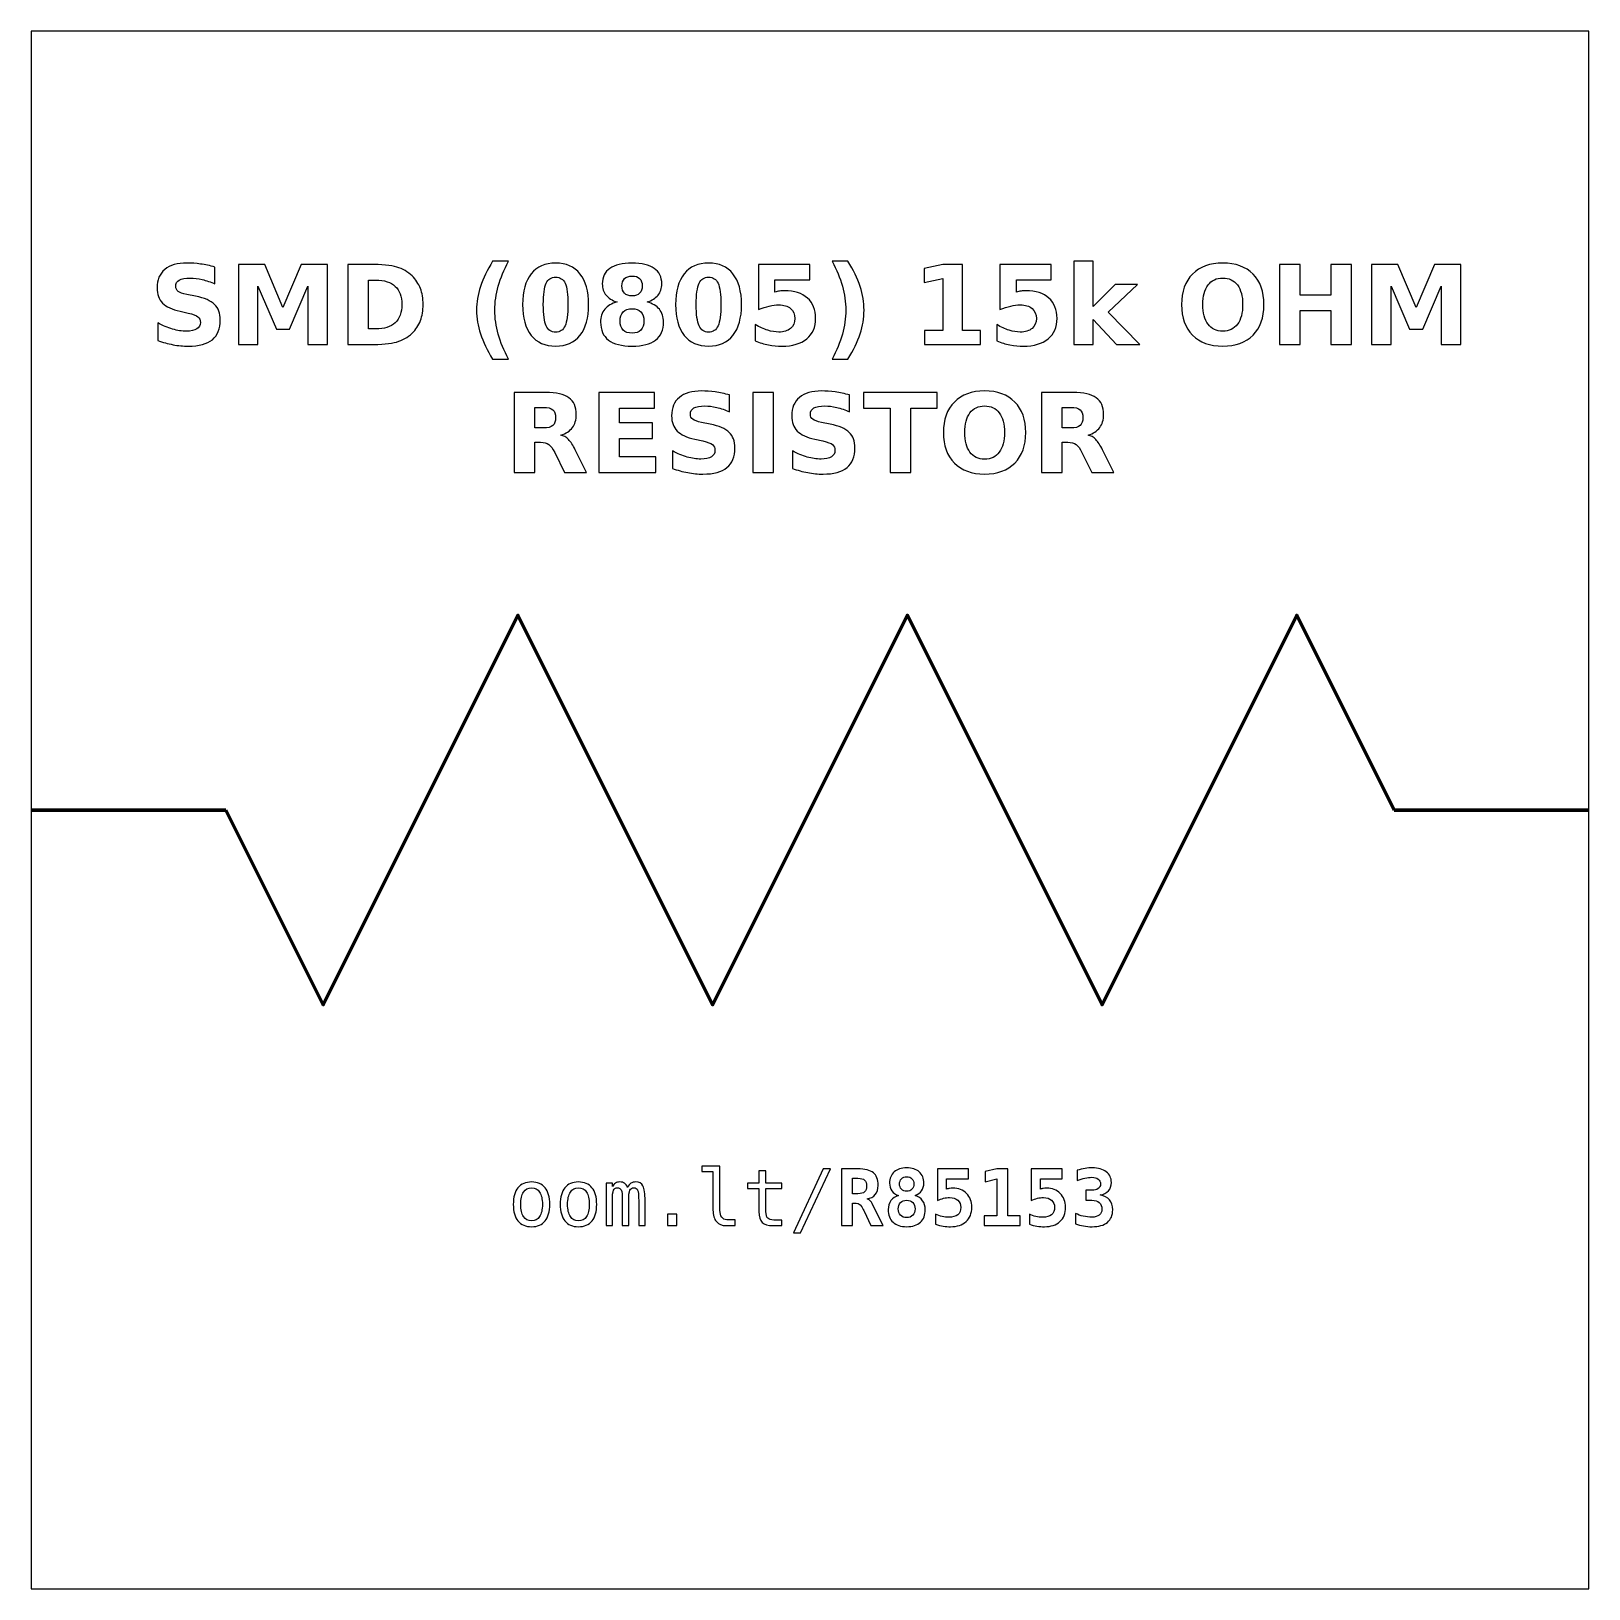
# Model space of a CAD drawing. Header units: centimetres. Extents: x -11.5 to -9.5, y -15.85 to -13.85.
import ezdxf

# ---------------------------------------------------------------- set-up
doc = ezdxf.new("R2010")
doc.units = ezdxf.units.CM
doc.header["$MEASUREMENT"] = 0
doc.layers.add('Layer 1', color=7, linetype='Continuous')

msp = doc.modelspace()

# ---------------------------------------------------------------- linework, layer by layer
at = {"layer": 'Layer 1', "color": 7}
msp.add_lwpolyline([(-11.5, -15.85), (-9.5, -15.85), (-9.5, -13.85), (-11.5, -13.85), (-11.5, -15.85)], close=True, dxfattribs=at)
at = {"layer": 'Layer 1', "color": 250}
for points, knots in [([(-11.26396, -14.15284), (-11.26396, -14.15284), (-11.26396, -14.17459), (-11.26396, -14.17459), (-11.26396, -14.17459), (-11.26961, -14.17207), (-11.27513, -14.17017), (-11.28049, -14.16888), (-11.28049, -14.16888), (-11.28588, -14.16758), (-11.29096, -14.16695), (-11.29573, -14.16695), (-11.29573, -14.16695), (-11.30206, -14.16695), (-11.30676, -14.16782), (-11.3098, -14.16956), (-11.3098, -14.16956), (-11.31283, -14.17132), (-11.31434, -14.17403), (-11.31434, -14.1777), (-11.31434, -14.1777), (-11.31434, -14.18045), (-11.31333, -14.18261), (-11.31128, -14.18414), (-11.31128, -14.18414), (-11.30923, -14.18567), (-11.30552, -14.18701), (-11.30013, -14.18811), (-11.30013, -14.18811), (-11.30013, -14.18811), (-11.28884, -14.19037), (-11.28884, -14.19037), (-11.28884, -14.19037), (-11.27739, -14.19268), (-11.26928, -14.19616), (-11.26446, -14.20086), (-11.26446, -14.20086), (-11.25963, -14.20554), (-11.25721, -14.2122), (-11.25721, -14.22083), (-11.25721, -14.22083), (-11.25721, -14.23219), (-11.26057, -14.24063), (-11.2673, -14.24616), (-11.2673, -14.24616), (-11.27403, -14.25168), (-11.2843, -14.25446), (-11.29813, -14.25446), (-11.29813, -14.25446), (-11.30467, -14.25446), (-11.31121, -14.25385), (-11.31777, -14.2526), (-11.31777, -14.2526), (-11.32433, -14.25135), (-11.33092, -14.24952), (-11.33748, -14.2471), (-11.33748, -14.2471), (-11.33748, -14.2471), (-11.33748, -14.22471), (-11.33748, -14.22471), (-11.33748, -14.22471), (-11.33092, -14.22819), (-11.32457, -14.23082), (-11.31843, -14.23259), (-11.31843, -14.23259), (-11.31229, -14.23435), (-11.30639, -14.23524), (-11.3007, -14.23524), (-11.3007, -14.23524), (-11.29491, -14.23524), (-11.29047, -14.23428), (-11.28739, -14.23235), (-11.28739, -14.23235), (-11.2843, -14.23042), (-11.28278, -14.22767), (-11.28278, -14.22407), (-11.28278, -14.22407), (-11.28278, -14.22087), (-11.28381, -14.21838), (-11.2859, -14.21664), (-11.2859, -14.21664), (-11.288, -14.2149), (-11.29216, -14.21333), (-11.29842, -14.21196), (-11.29842, -14.21196), (-11.29842, -14.21196), (-11.30869, -14.20968), (-11.30869, -14.20968), (-11.30869, -14.20968), (-11.31897, -14.20747), (-11.3265, -14.20397), (-11.33125, -14.19914), (-11.33125, -14.19914), (-11.336, -14.19432), (-11.33837, -14.18781), (-11.33837, -14.17965), (-11.33837, -14.17965), (-11.33837, -14.16939), (-11.33506, -14.16151), (-11.32845, -14.15601), (-11.32845, -14.15601), (-11.32184, -14.15048), (-11.31234, -14.14773), (-11.29992, -14.14773), (-11.29992, -14.14773), (-11.29428, -14.14773), (-11.28847, -14.14816), (-11.28249, -14.149), (-11.28249, -14.149), (-11.27652, -14.14985), (-11.27034, -14.15112), (-11.26396, -14.15284)], [0, 0, 0, 0, 0.0357143, 0.0357143, 0.0357143, 0.0357143, 0.0714286, 0.0714286, 0.0714286, 0.0714286, 0.1071429, 0.1071429, 0.1071429, 0.1071429, 0.1428571, 0.1428571, 0.1428571, 0.1428571, 0.1785714, 0.1785714, 0.1785714, 0.1785714, 0.2142857, 0.2142857, 0.2142857, 0.2142857, 0.25, 0.25, 0.25, 0.25, 0.2857143, 0.2857143, 0.2857143, 0.2857143, 0.3214286, 0.3214286, 0.3214286, 0.3214286, 0.3571429, 0.3571429, 0.3571429, 0.3571429, 0.3928571, 0.3928571, 0.3928571, 0.3928571, 0.4285714, 0.4285714, 0.4285714, 0.4285714, 0.4642857, 0.4642857, 0.4642857, 0.4642857, 0.5, 0.5, 0.5, 0.5, 0.5357143, 0.5357143, 0.5357143, 0.5357143, 0.5714286, 0.5714286, 0.5714286, 0.5714286, 0.6071429, 0.6071429, 0.6071429, 0.6071429, 0.6428571, 0.6428571, 0.6428571, 0.6428571, 0.6785714, 0.6785714, 0.6785714, 0.6785714, 0.7142857, 0.7142857, 0.7142857, 0.7142857, 0.75, 0.75, 0.75, 0.75, 0.7857143, 0.7857143, 0.7857143, 0.7857143, 0.8214286, 0.8214286, 0.8214286, 0.8214286, 0.8571429, 0.8571429, 0.8571429, 0.8571429, 0.8928571, 0.8928571, 0.8928571, 0.8928571, 0.9285714, 0.9285714, 0.9285714, 0.9285714, 0.9642857, 0.9642857, 0.9642857, 0.9642857, 1, 1, 1, 1]), ([(-11.23393, -14.14959), (-11.23393, -14.14959), (-11.20018, -14.14959), (-11.20018, -14.14959), (-11.20018, -14.14959), (-11.20018, -14.14959), (-11.17673, -14.20465), (-11.17673, -14.20465), (-11.17673, -14.20465), (-11.17673, -14.20465), (-11.15317, -14.14959), (-11.15317, -14.14959), (-11.15317, -14.14959), (-11.15317, -14.14959), (-11.11949, -14.14959), (-11.11949, -14.14959), (-11.11949, -14.14959), (-11.11949, -14.14959), (-11.11949, -14.25246), (-11.11949, -14.25246), (-11.11949, -14.25246), (-11.11949, -14.25246), (-11.14456, -14.25246), (-11.14456, -14.25246), (-11.14456, -14.25246), (-11.14456, -14.25246), (-11.14456, -14.17722), (-11.14456, -14.17722), (-11.14456, -14.17722), (-11.14456, -14.17722), (-11.16827, -14.23268), (-11.16827, -14.23268), (-11.16827, -14.23268), (-11.16827, -14.23268), (-11.18508, -14.23268), (-11.18508, -14.23268), (-11.18508, -14.23268), (-11.18508, -14.23268), (-11.20879, -14.17722), (-11.20879, -14.17722), (-11.20879, -14.17722), (-11.20879, -14.17722), (-11.20879, -14.25246), (-11.20879, -14.25246), (-11.20879, -14.25246), (-11.20879, -14.25246), (-11.23393, -14.25246), (-11.23393, -14.25246), (-11.23393, -14.25246), (-11.23393, -14.25246), (-11.23393, -14.14959), (-11.23393, -14.14959)], [0, 0, 0, 0, 0.0769231, 0.0769231, 0.0769231, 0.0769231, 0.1538462, 0.1538462, 0.1538462, 0.1538462, 0.2307692, 0.2307692, 0.2307692, 0.2307692, 0.3076923, 0.3076923, 0.3076923, 0.3076923, 0.3846154, 0.3846154, 0.3846154, 0.3846154, 0.4615385, 0.4615385, 0.4615385, 0.4615385, 0.5384615, 0.5384615, 0.5384615, 0.5384615, 0.6153846, 0.6153846, 0.6153846, 0.6153846, 0.6923077, 0.6923077, 0.6923077, 0.6923077, 0.7692308, 0.7692308, 0.7692308, 0.7692308, 0.8461538, 0.8461538, 0.8461538, 0.8461538, 0.9230769, 0.9230769, 0.9230769, 0.9230769, 1, 1, 1, 1]), ([(-11.0935, -14.14959), (-11.0935, -14.14959), (-11.06551, -14.14959), (-11.06551, -14.14959), (-11.06551, -14.14959), (-11.0499, -14.14959), (-11.03828, -14.1507), (-11.03064, -14.15293), (-11.03064, -14.15293), (-11.02299, -14.15516), (-11.01643, -14.15893), (-11.01095, -14.16427), (-11.01095, -14.16427), (-11.00613, -14.1689), (-11.00256, -14.17426), (-11.0002, -14.18033), (-11.0002, -14.18033), (-10.99788, -14.18637), (-10.9967, -14.19324), (-10.9967, -14.20093), (-10.9967, -14.20093), (-10.9967, -14.20869), (-10.99788, -14.21561), (-11.0002, -14.2217), (-11.0002, -14.2217), (-11.00256, -14.22779), (-11.00613, -14.23315), (-11.01095, -14.23778), (-11.01095, -14.23778), (-11.01648, -14.24312), (-11.02309, -14.24689), (-11.0308, -14.24912), (-11.0308, -14.24912), (-11.03852, -14.25135), (-11.05009, -14.25246), (-11.06551, -14.25246), (-11.06551, -14.25246), (-11.06551, -14.25246), (-11.0935, -14.25246), (-11.0935, -14.25246), (-11.0935, -14.25246), (-11.0935, -14.25246), (-11.0935, -14.14959), (-11.0935, -14.14959)], [0, 0, 0, 0, 0.0909091, 0.0909091, 0.0909091, 0.0909091, 0.1818182, 0.1818182, 0.1818182, 0.1818182, 0.2727273, 0.2727273, 0.2727273, 0.2727273, 0.3636364, 0.3636364, 0.3636364, 0.3636364, 0.4545455, 0.4545455, 0.4545455, 0.4545455, 0.5454545, 0.5454545, 0.5454545, 0.5454545, 0.6363636, 0.6363636, 0.6363636, 0.6363636, 0.7272727, 0.7272727, 0.7272727, 0.7272727, 0.8181818, 0.8181818, 0.8181818, 0.8181818, 0.9090909, 0.9090909, 0.9090909, 0.9090909, 1, 1, 1, 1]), ([(-10.88701, -14.27106), (-10.88701, -14.27106), (-10.90747, -14.27106), (-10.90747, -14.27106), (-10.90747, -14.27106), (-10.9145, -14.25973), (-10.9197, -14.24893), (-10.92304, -14.2387), (-10.92304, -14.2387), (-10.9264, -14.22849), (-10.92807, -14.21836), (-10.92807, -14.20829), (-10.92807, -14.20829), (-10.92807, -14.19823), (-10.92638, -14.18804), (-10.92302, -14.17774), (-10.92302, -14.17774), (-10.91963, -14.16742), (-10.91446, -14.15665), (-10.90747, -14.14538), (-10.90747, -14.14538), (-10.90747, -14.14538), (-10.88701, -14.14538), (-10.88701, -14.14538), (-10.88701, -14.14538), (-10.89289, -14.15627), (-10.89729, -14.16692), (-10.90023, -14.17732), (-10.90023, -14.17732), (-10.90317, -14.18771), (-10.90465, -14.19799), (-10.90465, -14.20815), (-10.90465, -14.20815), (-10.90465, -14.21831), (-10.90319, -14.22859), (-10.90028, -14.23903), (-10.90028, -14.23903), (-10.89736, -14.24945), (-10.89294, -14.26013), (-10.88701, -14.27106)], [0, 0, 0, 0, 0.1, 0.1, 0.1, 0.1, 0.2, 0.2, 0.2, 0.2, 0.3, 0.3, 0.3, 0.3, 0.4, 0.4, 0.4, 0.4, 0.5, 0.5, 0.5, 0.5, 0.6, 0.6, 0.6, 0.6, 0.7, 0.7, 0.7, 0.7, 0.8, 0.8, 0.8, 0.8, 0.9, 0.9, 0.9, 0.9, 1, 1, 1, 1]), ([(-10.78428, -14.20112), (-10.78428, -14.21817), (-10.78795, -14.23132), (-10.79531, -14.24058), (-10.79531, -14.24058), (-10.80265, -14.24983), (-10.81309, -14.25446), (-10.82659, -14.25446), (-10.82659, -14.25446), (-10.84014, -14.25446), (-10.8506, -14.24983), (-10.85794, -14.24058), (-10.85794, -14.24058), (-10.8653, -14.23132), (-10.86897, -14.21817), (-10.86897, -14.20112), (-10.86897, -14.20112), (-10.86897, -14.18405), (-10.8653, -14.17087), (-10.85794, -14.16161), (-10.85794, -14.16161), (-10.8506, -14.15237), (-10.84014, -14.14773), (-10.82659, -14.14773), (-10.82659, -14.14773), (-10.81309, -14.14773), (-10.80265, -14.15237), (-10.79531, -14.16161), (-10.79531, -14.16161), (-10.78795, -14.17087), (-10.78428, -14.18405), (-10.78428, -14.20112)], [0, 0, 0, 0, 0.125, 0.125, 0.125, 0.125, 0.25, 0.25, 0.25, 0.25, 0.375, 0.375, 0.375, 0.375, 0.5, 0.5, 0.5, 0.5, 0.625, 0.625, 0.625, 0.625, 0.75, 0.75, 0.75, 0.75, 0.875, 0.875, 0.875, 0.875, 1, 1, 1, 1]), ([(-10.74778, -14.19769), (-10.75401, -14.1958), (-10.75872, -14.19291), (-10.76189, -14.18901), (-10.76189, -14.18901), (-10.76507, -14.1851), (-10.76664, -14.18024), (-10.76664, -14.1744), (-10.76664, -14.1744), (-10.76664, -14.16572), (-10.7634, -14.15909), (-10.75693, -14.15455), (-10.75693, -14.15455), (-10.75046, -14.15001), (-10.74094, -14.14773), (-10.7284, -14.14773), (-10.7284, -14.14773), (-10.71596, -14.14773), (-10.70648, -14.14999), (-10.70001, -14.15453), (-10.70001, -14.15453), (-10.69355, -14.15905), (-10.6903, -14.16568), (-10.6903, -14.1744), (-10.6903, -14.1744), (-10.6903, -14.18024), (-10.6919, -14.1851), (-10.69507, -14.18901), (-10.69507, -14.18901), (-10.69827, -14.19291), (-10.703, -14.1958), (-10.70923, -14.19769), (-10.70923, -14.19769), (-10.70225, -14.19961), (-10.69698, -14.20274), (-10.69343, -14.20709), (-10.69343, -14.20709), (-10.68988, -14.21142), (-10.68809, -14.2169), (-10.68809, -14.22353), (-10.68809, -14.22353), (-10.68809, -14.23372), (-10.69148, -14.24143), (-10.69825, -14.24663), (-10.69825, -14.24663), (-10.70502, -14.25185), (-10.71509, -14.25446), (-10.7284, -14.25446), (-10.7284, -14.25446), (-10.74178, -14.25446), (-10.75187, -14.25185), (-10.75869, -14.24663), (-10.75869, -14.24663), (-10.76551, -14.24143), (-10.76892, -14.23372), (-10.76892, -14.22353), (-10.76892, -14.22353), (-10.76892, -14.2169), (-10.76713, -14.21142), (-10.76358, -14.20709), (-10.76358, -14.20709), (-10.76003, -14.20274), (-10.75476, -14.19961), (-10.74778, -14.19769)], [0, 0, 0, 0, 0.0625, 0.0625, 0.0625, 0.0625, 0.125, 0.125, 0.125, 0.125, 0.1875, 0.1875, 0.1875, 0.1875, 0.25, 0.25, 0.25, 0.25, 0.3125, 0.3125, 0.3125, 0.3125, 0.375, 0.375, 0.375, 0.375, 0.4375, 0.4375, 0.4375, 0.4375, 0.5, 0.5, 0.5, 0.5, 0.5625, 0.5625, 0.5625, 0.5625, 0.625, 0.625, 0.625, 0.625, 0.6875, 0.6875, 0.6875, 0.6875, 0.75, 0.75, 0.75, 0.75, 0.8125, 0.8125, 0.8125, 0.8125, 0.875, 0.875, 0.875, 0.875, 0.9375, 0.9375, 0.9375, 0.9375, 1, 1, 1, 1]), ([(-10.5879, -14.20112), (-10.5879, -14.21817), (-10.59157, -14.23132), (-10.59893, -14.24058), (-10.59893, -14.24058), (-10.60627, -14.24983), (-10.61671, -14.25446), (-10.63021, -14.25446), (-10.63021, -14.25446), (-10.64376, -14.25446), (-10.65422, -14.24983), (-10.66156, -14.24058), (-10.66156, -14.24058), (-10.66892, -14.23132), (-10.67259, -14.21817), (-10.67259, -14.20112), (-10.67259, -14.20112), (-10.67259, -14.18405), (-10.66892, -14.17087), (-10.66156, -14.16161), (-10.66156, -14.16161), (-10.65422, -14.15237), (-10.64376, -14.14773), (-10.63021, -14.14773), (-10.63021, -14.14773), (-10.61671, -14.14773), (-10.60627, -14.15237), (-10.59893, -14.16161), (-10.59893, -14.16161), (-10.59157, -14.17087), (-10.5879, -14.18405), (-10.5879, -14.20112)], [0, 0, 0, 0, 0.125, 0.125, 0.125, 0.125, 0.25, 0.25, 0.25, 0.25, 0.375, 0.375, 0.375, 0.375, 0.5, 0.5, 0.5, 0.5, 0.625, 0.625, 0.625, 0.625, 0.75, 0.75, 0.75, 0.75, 0.875, 0.875, 0.875, 0.875, 1, 1, 1, 1]), ([(-10.56619, -14.14959), (-10.56619, -14.14959), (-10.50025, -14.14959), (-10.50025, -14.14959), (-10.50025, -14.14959), (-10.50025, -14.14959), (-10.50025, -14.16909), (-10.50025, -14.16909), (-10.50025, -14.16909), (-10.50025, -14.16909), (-10.54505, -14.16909), (-10.54505, -14.16909), (-10.54505, -14.16909), (-10.54505, -14.16909), (-10.54505, -14.18501), (-10.54505, -14.18501), (-10.54505, -14.18501), (-10.54303, -14.18447), (-10.541, -14.18405), (-10.53896, -14.18374), (-10.53896, -14.18374), (-10.53691, -14.18343), (-10.53477, -14.18329), (-10.53258, -14.18329), (-10.53258, -14.18329), (-10.52003, -14.18329), (-10.51027, -14.18642), (-10.50328, -14.1927), (-10.50328, -14.1927), (-10.4963, -14.19896), (-10.49282, -14.2077), (-10.49282, -14.2189), (-10.49282, -14.2189), (-10.49282, -14.23002), (-10.49663, -14.23873), (-10.50422, -14.24503), (-10.50422, -14.24503), (-10.51182, -14.25131), (-10.52238, -14.25446), (-10.53588, -14.25446), (-10.53588, -14.25446), (-10.54171, -14.25446), (-10.5475, -14.25389), (-10.55321, -14.25277), (-10.55321, -14.25277), (-10.55893, -14.25164), (-10.56462, -14.24994), (-10.57026, -14.24764), (-10.57026, -14.24764), (-10.57026, -14.24764), (-10.57026, -14.22675), (-10.57026, -14.22675), (-10.57026, -14.22675), (-10.56466, -14.22998), (-10.55935, -14.23238), (-10.55432, -14.23397), (-10.55432, -14.23397), (-10.54928, -14.2356), (-10.54453, -14.2364), (-10.54009, -14.2364), (-10.54009, -14.2364), (-10.53364, -14.2364), (-10.52859, -14.23482), (-10.52489, -14.23167), (-10.52489, -14.23167), (-10.5212, -14.22854), (-10.51934, -14.22429), (-10.51934, -14.2189), (-10.51934, -14.2189), (-10.51934, -14.21349), (-10.5212, -14.20923), (-10.52489, -14.20611), (-10.52489, -14.20611), (-10.52859, -14.20298), (-10.53364, -14.20143), (-10.54009, -14.20143), (-10.54009, -14.20143), (-10.5439, -14.20143), (-10.54797, -14.20192), (-10.55227, -14.20291), (-10.55227, -14.20291), (-10.5566, -14.20389), (-10.56123, -14.20542), (-10.56619, -14.20749), (-10.56619, -14.20749), (-10.56619, -14.20749), (-10.56619, -14.14959), (-10.56619, -14.14959)], [0, 0, 0, 0, 0.0454545, 0.0454545, 0.0454545, 0.0454545, 0.0909091, 0.0909091, 0.0909091, 0.0909091, 0.1363636, 0.1363636, 0.1363636, 0.1363636, 0.1818182, 0.1818182, 0.1818182, 0.1818182, 0.2272727, 0.2272727, 0.2272727, 0.2272727, 0.2727273, 0.2727273, 0.2727273, 0.2727273, 0.3181818, 0.3181818, 0.3181818, 0.3181818, 0.3636364, 0.3636364, 0.3636364, 0.3636364, 0.4090909, 0.4090909, 0.4090909, 0.4090909, 0.4545455, 0.4545455, 0.4545455, 0.4545455, 0.5, 0.5, 0.5, 0.5, 0.5454545, 0.5454545, 0.5454545, 0.5454545, 0.5909091, 0.5909091, 0.5909091, 0.5909091, 0.6363636, 0.6363636, 0.6363636, 0.6363636, 0.6818182, 0.6818182, 0.6818182, 0.6818182, 0.7272727, 0.7272727, 0.7272727, 0.7272727, 0.7727273, 0.7727273, 0.7727273, 0.7727273, 0.8181818, 0.8181818, 0.8181818, 0.8181818, 0.8636364, 0.8636364, 0.8636364, 0.8636364, 0.9090909, 0.9090909, 0.9090909, 0.9090909, 0.9545455, 0.9545455, 0.9545455, 0.9545455, 1, 1, 1, 1]), ([(-10.47167, -14.27106), (-10.46579, -14.26013), (-10.46137, -14.24945), (-10.45843, -14.23903), (-10.45843, -14.23903), (-10.45549, -14.22859), (-10.45403, -14.21831), (-10.45403, -14.20815), (-10.45403, -14.20815), (-10.45403, -14.19799), (-10.45549, -14.18771), (-10.45843, -14.17732), (-10.45843, -14.17732), (-10.46137, -14.16692), (-10.46579, -14.15627), (-10.47167, -14.14538), (-10.47167, -14.14538), (-10.47167, -14.14538), (-10.45121, -14.14538), (-10.45121, -14.14538), (-10.45121, -14.14538), (-10.44423, -14.15665), (-10.43905, -14.16742), (-10.43566, -14.17774), (-10.43566, -14.17774), (-10.4323, -14.18804), (-10.43061, -14.19823), (-10.43061, -14.20829), (-10.43061, -14.20829), (-10.43061, -14.21836), (-10.43228, -14.22849), (-10.43564, -14.2387), (-10.43564, -14.2387), (-10.43898, -14.24893), (-10.44418, -14.25973), (-10.45121, -14.27106), (-10.45121, -14.27106), (-10.45121, -14.27106), (-10.47167, -14.27106), (-10.47167, -14.27106)], [0, 0, 0, 0, 0.1, 0.1, 0.1, 0.1, 0.2, 0.2, 0.2, 0.2, 0.3, 0.3, 0.3, 0.3, 0.4, 0.4, 0.4, 0.4, 0.5, 0.5, 0.5, 0.5, 0.6, 0.6, 0.6, 0.6, 0.7, 0.7, 0.7, 0.7, 0.8, 0.8, 0.8, 0.8, 0.9, 0.9, 0.9, 0.9, 1, 1, 1, 1]), ([(-10.35281, -14.23414), (-10.35281, -14.23414), (-10.32938, -14.23414), (-10.32938, -14.23414), (-10.32938, -14.23414), (-10.32938, -14.23414), (-10.32938, -14.16765), (-10.32938, -14.16765), (-10.32938, -14.16765), (-10.32938, -14.16765), (-10.35342, -14.17262), (-10.35342, -14.17262), (-10.35342, -14.17262), (-10.35342, -14.17262), (-10.35342, -14.15455), (-10.35342, -14.15455), (-10.35342, -14.15455), (-10.35342, -14.15455), (-10.32952, -14.14959), (-10.32952, -14.14959), (-10.32952, -14.14959), (-10.32952, -14.14959), (-10.30431, -14.14959), (-10.30431, -14.14959), (-10.30431, -14.14959), (-10.30431, -14.14959), (-10.30431, -14.23414), (-10.30431, -14.23414), (-10.30431, -14.23414), (-10.30431, -14.23414), (-10.28089, -14.23414), (-10.28089, -14.23414), (-10.28089, -14.23414), (-10.28089, -14.23414), (-10.28089, -14.25246), (-10.28089, -14.25246), (-10.28089, -14.25246), (-10.28089, -14.25246), (-10.35281, -14.25246), (-10.35281, -14.25246), (-10.35281, -14.25246), (-10.35281, -14.25246), (-10.35281, -14.23414), (-10.35281, -14.23414)], [0, 0, 0, 0, 0.0909091, 0.0909091, 0.0909091, 0.0909091, 0.1818182, 0.1818182, 0.1818182, 0.1818182, 0.2727273, 0.2727273, 0.2727273, 0.2727273, 0.3636364, 0.3636364, 0.3636364, 0.3636364, 0.4545455, 0.4545455, 0.4545455, 0.4545455, 0.5454545, 0.5454545, 0.5454545, 0.5454545, 0.6363636, 0.6363636, 0.6363636, 0.6363636, 0.7272727, 0.7272727, 0.7272727, 0.7272727, 0.8181818, 0.8181818, 0.8181818, 0.8181818, 0.9090909, 0.9090909, 0.9090909, 0.9090909, 1, 1, 1, 1]), ([(-10.25619, -14.14959), (-10.25619, -14.14959), (-10.19025, -14.14959), (-10.19025, -14.14959), (-10.19025, -14.14959), (-10.19025, -14.14959), (-10.19025, -14.16909), (-10.19025, -14.16909), (-10.19025, -14.16909), (-10.19025, -14.16909), (-10.23505, -14.16909), (-10.23505, -14.16909), (-10.23505, -14.16909), (-10.23505, -14.16909), (-10.23505, -14.18501), (-10.23505, -14.18501), (-10.23505, -14.18501), (-10.23303, -14.18447), (-10.231, -14.18405), (-10.22896, -14.18374), (-10.22896, -14.18374), (-10.22691, -14.18343), (-10.22477, -14.18329), (-10.22258, -14.18329), (-10.22258, -14.18329), (-10.21003, -14.18329), (-10.20027, -14.18642), (-10.19328, -14.1927), (-10.19328, -14.1927), (-10.1863, -14.19896), (-10.18282, -14.2077), (-10.18282, -14.2189), (-10.18282, -14.2189), (-10.18282, -14.23002), (-10.18663, -14.23873), (-10.19422, -14.24503), (-10.19422, -14.24503), (-10.20182, -14.25131), (-10.21238, -14.25446), (-10.22588, -14.25446), (-10.22588, -14.25446), (-10.23171, -14.25446), (-10.2375, -14.25389), (-10.24321, -14.25277), (-10.24321, -14.25277), (-10.24893, -14.25164), (-10.25462, -14.24994), (-10.26026, -14.24764), (-10.26026, -14.24764), (-10.26026, -14.24764), (-10.26026, -14.22675), (-10.26026, -14.22675), (-10.26026, -14.22675), (-10.25466, -14.22998), (-10.24935, -14.23238), (-10.24432, -14.23397), (-10.24432, -14.23397), (-10.23928, -14.2356), (-10.23453, -14.2364), (-10.23009, -14.2364), (-10.23009, -14.2364), (-10.22364, -14.2364), (-10.21859, -14.23482), (-10.21489, -14.23167), (-10.21489, -14.23167), (-10.2112, -14.22854), (-10.20934, -14.22429), (-10.20934, -14.2189), (-10.20934, -14.2189), (-10.20934, -14.21349), (-10.2112, -14.20923), (-10.21489, -14.20611), (-10.21489, -14.20611), (-10.21859, -14.20298), (-10.22364, -14.20143), (-10.23009, -14.20143), (-10.23009, -14.20143), (-10.2339, -14.20143), (-10.23797, -14.20192), (-10.24227, -14.20291), (-10.24227, -14.20291), (-10.2466, -14.20389), (-10.25123, -14.20542), (-10.25619, -14.20749), (-10.25619, -14.20749), (-10.25619, -14.20749), (-10.25619, -14.14959), (-10.25619, -14.14959)], [0, 0, 0, 0, 0.0454545, 0.0454545, 0.0454545, 0.0454545, 0.0909091, 0.0909091, 0.0909091, 0.0909091, 0.1363636, 0.1363636, 0.1363636, 0.1363636, 0.1818182, 0.1818182, 0.1818182, 0.1818182, 0.2272727, 0.2272727, 0.2272727, 0.2272727, 0.2727273, 0.2727273, 0.2727273, 0.2727273, 0.3181818, 0.3181818, 0.3181818, 0.3181818, 0.3636364, 0.3636364, 0.3636364, 0.3636364, 0.4090909, 0.4090909, 0.4090909, 0.4090909, 0.4545455, 0.4545455, 0.4545455, 0.4545455, 0.5, 0.5, 0.5, 0.5, 0.5454545, 0.5454545, 0.5454545, 0.5454545, 0.5909091, 0.5909091, 0.5909091, 0.5909091, 0.6363636, 0.6363636, 0.6363636, 0.6363636, 0.6818182, 0.6818182, 0.6818182, 0.6818182, 0.7272727, 0.7272727, 0.7272727, 0.7272727, 0.7727273, 0.7727273, 0.7727273, 0.7727273, 0.8181818, 0.8181818, 0.8181818, 0.8181818, 0.8636364, 0.8636364, 0.8636364, 0.8636364, 0.9090909, 0.9090909, 0.9090909, 0.9090909, 0.9545455, 0.9545455, 0.9545455, 0.9545455, 1, 1, 1, 1]), ([(-10.16111, -14.14524), (-10.16111, -14.14524), (-10.13644, -14.14524), (-10.13644, -14.14524), (-10.13644, -14.14524), (-10.13644, -14.14524), (-10.13644, -14.20361), (-10.13644, -14.20361), (-10.13644, -14.20361), (-10.13644, -14.20361), (-10.10805, -14.1753), (-10.10805, -14.1753), (-10.10805, -14.1753), (-10.10805, -14.1753), (-10.07938, -14.1753), (-10.07938, -14.1753), (-10.07938, -14.1753), (-10.07938, -14.1753), (-10.11708, -14.21071), (-10.11708, -14.21071), (-10.11708, -14.21071), (-10.11708, -14.21071), (-10.07642, -14.25246), (-10.07642, -14.25246), (-10.07642, -14.25246), (-10.07642, -14.25246), (-10.10633, -14.25246), (-10.10633, -14.25246), (-10.10633, -14.25246), (-10.10633, -14.25246), (-10.13644, -14.22029), (-10.13644, -14.22029), (-10.13644, -14.22029), (-10.13644, -14.22029), (-10.13644, -14.25246), (-10.13644, -14.25246), (-10.13644, -14.25246), (-10.13644, -14.25246), (-10.16111, -14.25246), (-10.16111, -14.25246), (-10.16111, -14.25246), (-10.16111, -14.25246), (-10.16111, -14.14524), (-10.16111, -14.14524)], [0, 0, 0, 0, 0.0909091, 0.0909091, 0.0909091, 0.0909091, 0.1818182, 0.1818182, 0.1818182, 0.1818182, 0.2727273, 0.2727273, 0.2727273, 0.2727273, 0.3636364, 0.3636364, 0.3636364, 0.3636364, 0.4545455, 0.4545455, 0.4545455, 0.4545455, 0.5454545, 0.5454545, 0.5454545, 0.5454545, 0.6363636, 0.6363636, 0.6363636, 0.6363636, 0.7272727, 0.7272727, 0.7272727, 0.7272727, 0.8181818, 0.8181818, 0.8181818, 0.8181818, 0.9090909, 0.9090909, 0.9090909, 0.9090909, 1, 1, 1, 1]), ([(-9.97004, -14.14773), (-9.95351, -14.14773), (-9.94055, -14.15246), (-9.93119, -14.16194), (-9.93119, -14.16194), (-9.92181, -14.17139), (-9.91713, -14.18444), (-9.91713, -14.20112), (-9.91713, -14.20112), (-9.91713, -14.21775), (-9.92181, -14.2308), (-9.93119, -14.24025), (-9.93119, -14.24025), (-9.94055, -14.24973), (-9.95351, -14.25446), (-9.97004, -14.25446), (-9.97004, -14.25446), (-9.98653, -14.25446), (-9.99946, -14.24973), (-10.00887, -14.24025), (-10.00887, -14.24025), (-10.01825, -14.2308), (-10.02296, -14.21775), (-10.02296, -14.20112), (-10.02296, -14.20112), (-10.02296, -14.18444), (-10.01825, -14.17139), (-10.00887, -14.16194), (-10.00887, -14.16194), (-9.99946, -14.15246), (-9.98653, -14.14773), (-9.97004, -14.14773)], [0, 0, 0, 0, 0.125, 0.125, 0.125, 0.125, 0.25, 0.25, 0.25, 0.25, 0.375, 0.375, 0.375, 0.375, 0.5, 0.5, 0.5, 0.5, 0.625, 0.625, 0.625, 0.625, 0.75, 0.75, 0.75, 0.75, 0.875, 0.875, 0.875, 0.875, 1, 1, 1, 1]), ([(-9.89706, -14.14959), (-9.89706, -14.14959), (-9.87053, -14.14959), (-9.87053, -14.14959), (-9.87053, -14.14959), (-9.87053, -14.14959), (-9.87053, -14.1888), (-9.87053, -14.1888), (-9.87053, -14.1888), (-9.87053, -14.1888), (-9.8314, -14.1888), (-9.8314, -14.1888), (-9.8314, -14.1888), (-9.8314, -14.1888), (-9.8314, -14.14959), (-9.8314, -14.14959), (-9.8314, -14.14959), (-9.8314, -14.14959), (-9.80487, -14.14959), (-9.80487, -14.14959), (-9.80487, -14.14959), (-9.80487, -14.14959), (-9.80487, -14.25246), (-9.80487, -14.25246), (-9.80487, -14.25246), (-9.80487, -14.25246), (-9.8314, -14.25246), (-9.8314, -14.25246), (-9.8314, -14.25246), (-9.8314, -14.25246), (-9.8314, -14.20886), (-9.8314, -14.20886), (-9.8314, -14.20886), (-9.8314, -14.20886), (-9.87053, -14.20886), (-9.87053, -14.20886), (-9.87053, -14.20886), (-9.87053, -14.20886), (-9.87053, -14.25246), (-9.87053, -14.25246), (-9.87053, -14.25246), (-9.87053, -14.25246), (-9.89706, -14.25246), (-9.89706, -14.25246), (-9.89706, -14.25246), (-9.89706, -14.25246), (-9.89706, -14.14959), (-9.89706, -14.14959)], [0, 0, 0, 0, 0.0833333, 0.0833333, 0.0833333, 0.0833333, 0.1666667, 0.1666667, 0.1666667, 0.1666667, 0.25, 0.25, 0.25, 0.25, 0.3333333, 0.3333333, 0.3333333, 0.3333333, 0.4166667, 0.4166667, 0.4166667, 0.4166667, 0.5, 0.5, 0.5, 0.5, 0.5833333, 0.5833333, 0.5833333, 0.5833333, 0.6666667, 0.6666667, 0.6666667, 0.6666667, 0.75, 0.75, 0.75, 0.75, 0.8333333, 0.8333333, 0.8333333, 0.8333333, 0.9166667, 0.9166667, 0.9166667, 0.9166667, 1, 1, 1, 1]), ([(-9.77897, -14.14959), (-9.77897, -14.14959), (-9.74522, -14.14959), (-9.74522, -14.14959), (-9.74522, -14.14959), (-9.74522, -14.14959), (-9.72177, -14.20465), (-9.72177, -14.20465), (-9.72177, -14.20465), (-9.72177, -14.20465), (-9.69821, -14.14959), (-9.69821, -14.14959), (-9.69821, -14.14959), (-9.69821, -14.14959), (-9.66453, -14.14959), (-9.66453, -14.14959), (-9.66453, -14.14959), (-9.66453, -14.14959), (-9.66453, -14.25246), (-9.66453, -14.25246), (-9.66453, -14.25246), (-9.66453, -14.25246), (-9.6896, -14.25246), (-9.6896, -14.25246), (-9.6896, -14.25246), (-9.6896, -14.25246), (-9.6896, -14.17722), (-9.6896, -14.17722), (-9.6896, -14.17722), (-9.6896, -14.17722), (-9.71331, -14.23268), (-9.71331, -14.23268), (-9.71331, -14.23268), (-9.71331, -14.23268), (-9.73012, -14.23268), (-9.73012, -14.23268), (-9.73012, -14.23268), (-9.73012, -14.23268), (-9.75383, -14.17722), (-9.75383, -14.17722), (-9.75383, -14.17722), (-9.75383, -14.17722), (-9.75383, -14.25246), (-9.75383, -14.25246), (-9.75383, -14.25246), (-9.75383, -14.25246), (-9.77897, -14.25246), (-9.77897, -14.25246), (-9.77897, -14.25246), (-9.77897, -14.25246), (-9.77897, -14.14959), (-9.77897, -14.14959)], [0, 0, 0, 0, 0.0769231, 0.0769231, 0.0769231, 0.0769231, 0.1538462, 0.1538462, 0.1538462, 0.1538462, 0.2307692, 0.2307692, 0.2307692, 0.2307692, 0.3076923, 0.3076923, 0.3076923, 0.3076923, 0.3846154, 0.3846154, 0.3846154, 0.3846154, 0.4615385, 0.4615385, 0.4615385, 0.4615385, 0.5384615, 0.5384615, 0.5384615, 0.5384615, 0.6153846, 0.6153846, 0.6153846, 0.6153846, 0.6923077, 0.6923077, 0.6923077, 0.6923077, 0.7692308, 0.7692308, 0.7692308, 0.7692308, 0.8461538, 0.8461538, 0.8461538, 0.8461538, 0.9230769, 0.9230769, 0.9230769, 0.9230769, 1, 1, 1, 1]), ([(-11.06697, -14.16965), (-11.06697, -14.16965), (-11.06697, -14.2324), (-11.06697, -14.2324), (-11.06697, -14.2324), (-11.06697, -14.2324), (-11.05747, -14.2324), (-11.05747, -14.2324), (-11.05747, -14.2324), (-11.04663, -14.2324), (-11.03835, -14.22972), (-11.03264, -14.22433), (-11.03264, -14.22433), (-11.02692, -14.21897), (-11.02405, -14.21116), (-11.02405, -14.20093), (-11.02405, -14.20093), (-11.02405, -14.19072), (-11.0269, -14.18296), (-11.03259, -14.17765), (-11.03259, -14.17765), (-11.03828, -14.17231), (-11.04658, -14.16965), (-11.05747, -14.16965), (-11.05747, -14.16965), (-11.05747, -14.16965), (-11.06697, -14.16965), (-11.06697, -14.16965)], [0, 0, 0, 0, 0.1428571, 0.1428571, 0.1428571, 0.1428571, 0.2857143, 0.2857143, 0.2857143, 0.2857143, 0.4285714, 0.4285714, 0.4285714, 0.4285714, 0.5714286, 0.5714286, 0.5714286, 0.5714286, 0.7142857, 0.7142857, 0.7142857, 0.7142857, 0.8571429, 0.8571429, 0.8571429, 0.8571429, 1, 1, 1, 1]), ([(-10.81081, -14.20093), (-10.81081, -14.18807), (-10.81201, -14.17901), (-10.81443, -14.17374), (-10.81443, -14.17374), (-10.81683, -14.1685), (-10.8209, -14.16587), (-10.82659, -14.16587), (-10.82659, -14.16587), (-10.83228, -14.16587), (-10.83635, -14.1685), (-10.8388, -14.17374), (-10.8388, -14.17374), (-10.84122, -14.17901), (-10.84244, -14.18807), (-10.84244, -14.20093), (-10.84244, -14.20093), (-10.84244, -14.21391), (-10.84122, -14.22309), (-10.8388, -14.2284), (-10.8388, -14.2284), (-10.83635, -14.23374), (-10.83228, -14.2364), (-10.82659, -14.2364), (-10.82659, -14.2364), (-10.82095, -14.2364), (-10.8169, -14.23374), (-10.81445, -14.2284), (-10.81445, -14.2284), (-10.81203, -14.22309), (-10.81081, -14.21391), (-10.81081, -14.20093)], [0, 0, 0, 0, 0.125, 0.125, 0.125, 0.125, 0.25, 0.25, 0.25, 0.25, 0.375, 0.375, 0.375, 0.375, 0.5, 0.5, 0.5, 0.5, 0.625, 0.625, 0.625, 0.625, 0.75, 0.75, 0.75, 0.75, 0.875, 0.875, 0.875, 0.875, 1, 1, 1, 1]), ([(-10.74157, -14.17708), (-10.74157, -14.18118), (-10.74044, -14.18433), (-10.73816, -14.18651), (-10.73816, -14.18651), (-10.73588, -14.18873), (-10.73263, -14.18983), (-10.7284, -14.18983), (-10.7284, -14.18983), (-10.72426, -14.18983), (-10.72106, -14.18873), (-10.71883, -14.18651), (-10.71883, -14.18651), (-10.71657, -14.18433), (-10.71544, -14.18118), (-10.71544, -14.17708), (-10.71544, -14.17708), (-10.71544, -14.17299), (-10.71657, -14.16986), (-10.71883, -14.16768), (-10.71883, -14.16768), (-10.72106, -14.16549), (-10.72426, -14.16441), (-10.7284, -14.16441), (-10.7284, -14.16441), (-10.73263, -14.16441), (-10.73588, -14.16551), (-10.73816, -14.16772), (-10.73816, -14.16772), (-10.74044, -14.16991), (-10.74157, -14.17304), (-10.74157, -14.17708)], [0, 0, 0, 0, 0.125, 0.125, 0.125, 0.125, 0.25, 0.25, 0.25, 0.25, 0.375, 0.375, 0.375, 0.375, 0.5, 0.5, 0.5, 0.5, 0.625, 0.625, 0.625, 0.625, 0.75, 0.75, 0.75, 0.75, 0.875, 0.875, 0.875, 0.875, 1, 1, 1, 1]), ([(-10.61443, -14.20093), (-10.61443, -14.18807), (-10.61563, -14.17901), (-10.61805, -14.17374), (-10.61805, -14.17374), (-10.62045, -14.1685), (-10.62452, -14.16587), (-10.63021, -14.16587), (-10.63021, -14.16587), (-10.6359, -14.16587), (-10.63997, -14.1685), (-10.64242, -14.17374), (-10.64242, -14.17374), (-10.64484, -14.17901), (-10.64606, -14.18807), (-10.64606, -14.20093), (-10.64606, -14.20093), (-10.64606, -14.21391), (-10.64484, -14.22309), (-10.64242, -14.2284), (-10.64242, -14.2284), (-10.63997, -14.23374), (-10.6359, -14.2364), (-10.63021, -14.2364), (-10.63021, -14.2364), (-10.62457, -14.2364), (-10.62052, -14.23374), (-10.61807, -14.2284), (-10.61807, -14.2284), (-10.61565, -14.22309), (-10.61443, -14.21391), (-10.61443, -14.20093)], [0, 0, 0, 0, 0.125, 0.125, 0.125, 0.125, 0.25, 0.25, 0.25, 0.25, 0.375, 0.375, 0.375, 0.375, 0.5, 0.5, 0.5, 0.5, 0.625, 0.625, 0.625, 0.625, 0.75, 0.75, 0.75, 0.75, 0.875, 0.875, 0.875, 0.875, 1, 1, 1, 1]), ([(-9.97004, -14.16695), (-9.97813, -14.16695), (-9.98439, -14.16993), (-9.98886, -14.17591), (-9.98886, -14.17591), (-9.9933, -14.18188), (-9.99554, -14.19028), (-9.99554, -14.20112), (-9.99554, -14.20112), (-9.99554, -14.21194), (-9.9933, -14.22031), (-9.98886, -14.22628), (-9.98886, -14.22628), (-9.98439, -14.23226), (-9.97813, -14.23524), (-9.97004, -14.23524), (-9.97004, -14.23524), (-9.9619, -14.23524), (-9.95563, -14.23226), (-9.95116, -14.22628), (-9.95116, -14.22628), (-9.94671, -14.22031), (-9.94448, -14.21194), (-9.94448, -14.20112), (-9.94448, -14.20112), (-9.94448, -14.19028), (-9.94671, -14.18188), (-9.95116, -14.17591), (-9.95116, -14.17591), (-9.95563, -14.16993), (-9.9619, -14.16695), (-9.97004, -14.16695)], [0, 0, 0, 0, 0.125, 0.125, 0.125, 0.125, 0.25, 0.25, 0.25, 0.25, 0.375, 0.375, 0.375, 0.375, 0.5, 0.5, 0.5, 0.5, 0.625, 0.625, 0.625, 0.625, 0.75, 0.75, 0.75, 0.75, 0.875, 0.875, 0.875, 0.875, 1, 1, 1, 1]), ([(-10.7284, -14.20643), (-10.73336, -14.20643), (-10.7372, -14.2078), (-10.73985, -14.2105), (-10.73985, -14.2105), (-10.74251, -14.21321), (-10.74385, -14.21709), (-10.74385, -14.22214), (-10.74385, -14.22214), (-10.74385, -14.2272), (-10.74251, -14.23106), (-10.73985, -14.23376), (-10.73985, -14.23376), (-10.7372, -14.23644), (-10.73336, -14.23778), (-10.7284, -14.23778), (-10.7284, -14.23778), (-10.72348, -14.23778), (-10.71972, -14.23644), (-10.71709, -14.23376), (-10.71709, -14.23376), (-10.71448, -14.23106), (-10.71316, -14.2272), (-10.71316, -14.22214), (-10.71316, -14.22214), (-10.71316, -14.21704), (-10.71448, -14.21316), (-10.71709, -14.21046), (-10.71709, -14.21046), (-10.71972, -14.20778), (-10.72348, -14.20643), (-10.7284, -14.20643)], [0, 0, 0, 0, 0.125, 0.125, 0.125, 0.125, 0.25, 0.25, 0.25, 0.25, 0.375, 0.375, 0.375, 0.375, 0.5, 0.5, 0.5, 0.5, 0.625, 0.625, 0.625, 0.625, 0.75, 0.75, 0.75, 0.75, 0.875, 0.875, 0.875, 0.875, 1, 1, 1, 1]), ([(-10.85334, -14.37779), (-10.85334, -14.37779), (-10.85334, -14.41671), (-10.85334, -14.41671), (-10.85334, -14.41671), (-10.85334, -14.41671), (-10.87987, -14.41671), (-10.87987, -14.41671), (-10.87987, -14.41671), (-10.87987, -14.41671), (-10.87987, -14.31384), (-10.87987, -14.31384), (-10.87987, -14.31384), (-10.87987, -14.31384), (-10.83935, -14.31384), (-10.83935, -14.31384), (-10.83935, -14.31384), (-10.8258, -14.31384), (-10.81585, -14.31612), (-10.80955, -14.32066), (-10.80955, -14.32066), (-10.80323, -14.3252), (-10.80007, -14.3324), (-10.80007, -14.34223), (-10.80007, -14.34223), (-10.80007, -14.34902), (-10.80172, -14.35462), (-10.80499, -14.35897), (-10.80499, -14.35897), (-10.80828, -14.36335), (-10.81324, -14.36657), (-10.81985, -14.36862), (-10.81985, -14.36862), (-10.81623, -14.36946), (-10.81296, -14.37132), (-10.81009, -14.37424), (-10.81009, -14.37424), (-10.80722, -14.37715), (-10.80433, -14.38157), (-10.80139, -14.3875), (-10.80139, -14.3875), (-10.80139, -14.3875), (-10.78697, -14.41671), (-10.78697, -14.41671), (-10.78697, -14.41671), (-10.78697, -14.41671), (-10.81524, -14.41671), (-10.81524, -14.41671), (-10.81524, -14.41671), (-10.81524, -14.41671), (-10.82778, -14.39115), (-10.82778, -14.39115), (-10.82778, -14.39115), (-10.83029, -14.38602), (-10.83286, -14.38249), (-10.83547, -14.38061), (-10.83547, -14.38061), (-10.83806, -14.37873), (-10.84151, -14.37779), (-10.84584, -14.37779), (-10.84584, -14.37779), (-10.84584, -14.37779), (-10.85334, -14.37779), (-10.85334, -14.37779)], [0, 0, 0, 0, 0.0625, 0.0625, 0.0625, 0.0625, 0.125, 0.125, 0.125, 0.125, 0.1875, 0.1875, 0.1875, 0.1875, 0.25, 0.25, 0.25, 0.25, 0.3125, 0.3125, 0.3125, 0.3125, 0.375, 0.375, 0.375, 0.375, 0.4375, 0.4375, 0.4375, 0.4375, 0.5, 0.5, 0.5, 0.5, 0.5625, 0.5625, 0.5625, 0.5625, 0.625, 0.625, 0.625, 0.625, 0.6875, 0.6875, 0.6875, 0.6875, 0.75, 0.75, 0.75, 0.75, 0.8125, 0.8125, 0.8125, 0.8125, 0.875, 0.875, 0.875, 0.875, 0.9375, 0.9375, 0.9375, 0.9375, 1, 1, 1, 1]), ([(-10.77122, -14.31384), (-10.77122, -14.31384), (-10.69963, -14.31384), (-10.69963, -14.31384), (-10.69963, -14.31384), (-10.69963, -14.31384), (-10.69963, -14.3339), (-10.69963, -14.3339), (-10.69963, -14.3339), (-10.69963, -14.3339), (-10.74469, -14.3339), (-10.74469, -14.3339), (-10.74469, -14.3339), (-10.74469, -14.3339), (-10.74469, -14.35305), (-10.74469, -14.35305), (-10.74469, -14.35305), (-10.74469, -14.35305), (-10.70234, -14.35305), (-10.70234, -14.35305), (-10.70234, -14.35305), (-10.70234, -14.35305), (-10.70234, -14.37311), (-10.70234, -14.37311), (-10.70234, -14.37311), (-10.70234, -14.37311), (-10.74469, -14.37311), (-10.74469, -14.37311), (-10.74469, -14.37311), (-10.74469, -14.37311), (-10.74469, -14.39665), (-10.74469, -14.39665), (-10.74469, -14.39665), (-10.74469, -14.39665), (-10.69813, -14.39665), (-10.69813, -14.39665), (-10.69813, -14.39665), (-10.69813, -14.39665), (-10.69813, -14.41671), (-10.69813, -14.41671), (-10.69813, -14.41671), (-10.69813, -14.41671), (-10.77122, -14.41671), (-10.77122, -14.41671), (-10.77122, -14.41671), (-10.77122, -14.41671), (-10.77122, -14.31384), (-10.77122, -14.31384)], [0, 0, 0, 0, 0.0833333, 0.0833333, 0.0833333, 0.0833333, 0.1666667, 0.1666667, 0.1666667, 0.1666667, 0.25, 0.25, 0.25, 0.25, 0.3333333, 0.3333333, 0.3333333, 0.3333333, 0.4166667, 0.4166667, 0.4166667, 0.4166667, 0.5, 0.5, 0.5, 0.5, 0.5833333, 0.5833333, 0.5833333, 0.5833333, 0.6666667, 0.6666667, 0.6666667, 0.6666667, 0.75, 0.75, 0.75, 0.75, 0.8333333, 0.8333333, 0.8333333, 0.8333333, 0.9166667, 0.9166667, 0.9166667, 0.9166667, 1, 1, 1, 1]), ([(-10.60323, -14.31709), (-10.60323, -14.31709), (-10.60323, -14.33884), (-10.60323, -14.33884), (-10.60323, -14.33884), (-10.60888, -14.33632), (-10.6144, -14.33442), (-10.61976, -14.33313), (-10.61976, -14.33313), (-10.62515, -14.33183), (-10.63023, -14.3312), (-10.635, -14.3312), (-10.635, -14.3312), (-10.64133, -14.3312), (-10.64603, -14.33207), (-10.64907, -14.33381), (-10.64907, -14.33381), (-10.6521, -14.33557), (-10.65361, -14.33828), (-10.65361, -14.34195), (-10.65361, -14.34195), (-10.65361, -14.3447), (-10.6526, -14.34686), (-10.65055, -14.34839), (-10.65055, -14.34839), (-10.6485, -14.34992), (-10.64479, -14.35126), (-10.6394, -14.35236), (-10.6394, -14.35236), (-10.6394, -14.35236), (-10.62811, -14.35462), (-10.62811, -14.35462), (-10.62811, -14.35462), (-10.61666, -14.35693), (-10.60855, -14.36041), (-10.60373, -14.36511), (-10.60373, -14.36511), (-10.5989, -14.36979), (-10.59648, -14.37645), (-10.59648, -14.38508), (-10.59648, -14.38508), (-10.59648, -14.39644), (-10.59984, -14.40488), (-10.60657, -14.41041), (-10.60657, -14.41041), (-10.6133, -14.41593), (-10.62357, -14.41871), (-10.6374, -14.41871), (-10.6374, -14.41871), (-10.64394, -14.41871), (-10.65048, -14.4181), (-10.65704, -14.41685), (-10.65704, -14.41685), (-10.6636, -14.4156), (-10.67019, -14.41377), (-10.67675, -14.41135), (-10.67675, -14.41135), (-10.67675, -14.41135), (-10.67675, -14.38896), (-10.67675, -14.38896), (-10.67675, -14.38896), (-10.67019, -14.39244), (-10.66384, -14.39507), (-10.6577, -14.39684), (-10.6577, -14.39684), (-10.65156, -14.3986), (-10.64566, -14.39949), (-10.63997, -14.39949), (-10.63997, -14.39949), (-10.63418, -14.39949), (-10.62974, -14.39853), (-10.62666, -14.3966), (-10.62666, -14.3966), (-10.62357, -14.39467), (-10.62205, -14.39192), (-10.62205, -14.38832), (-10.62205, -14.38832), (-10.62205, -14.38512), (-10.62308, -14.38263), (-10.62517, -14.38089), (-10.62517, -14.38089), (-10.62727, -14.37915), (-10.63143, -14.37758), (-10.63769, -14.37621), (-10.63769, -14.37621), (-10.63769, -14.37621), (-10.64796, -14.37393), (-10.64796, -14.37393), (-10.64796, -14.37393), (-10.65824, -14.37172), (-10.66577, -14.36822), (-10.67052, -14.36339), (-10.67052, -14.36339), (-10.67527, -14.35857), (-10.67764, -14.35206), (-10.67764, -14.3439), (-10.67764, -14.3439), (-10.67764, -14.33364), (-10.67433, -14.32576), (-10.66772, -14.32026), (-10.66772, -14.32026), (-10.66111, -14.31473), (-10.65161, -14.31198), (-10.63919, -14.31198), (-10.63919, -14.31198), (-10.63355, -14.31198), (-10.62774, -14.31241), (-10.62176, -14.31325), (-10.62176, -14.31325), (-10.61579, -14.3141), (-10.60961, -14.31537), (-10.60323, -14.31709)], [0, 0, 0, 0, 0.0357143, 0.0357143, 0.0357143, 0.0357143, 0.0714286, 0.0714286, 0.0714286, 0.0714286, 0.1071429, 0.1071429, 0.1071429, 0.1071429, 0.1428571, 0.1428571, 0.1428571, 0.1428571, 0.1785714, 0.1785714, 0.1785714, 0.1785714, 0.2142857, 0.2142857, 0.2142857, 0.2142857, 0.25, 0.25, 0.25, 0.25, 0.2857143, 0.2857143, 0.2857143, 0.2857143, 0.3214286, 0.3214286, 0.3214286, 0.3214286, 0.3571429, 0.3571429, 0.3571429, 0.3571429, 0.3928571, 0.3928571, 0.3928571, 0.3928571, 0.4285714, 0.4285714, 0.4285714, 0.4285714, 0.4642857, 0.4642857, 0.4642857, 0.4642857, 0.5, 0.5, 0.5, 0.5, 0.5357143, 0.5357143, 0.5357143, 0.5357143, 0.5714286, 0.5714286, 0.5714286, 0.5714286, 0.6071429, 0.6071429, 0.6071429, 0.6071429, 0.6428571, 0.6428571, 0.6428571, 0.6428571, 0.6785714, 0.6785714, 0.6785714, 0.6785714, 0.7142857, 0.7142857, 0.7142857, 0.7142857, 0.75, 0.75, 0.75, 0.75, 0.7857143, 0.7857143, 0.7857143, 0.7857143, 0.8214286, 0.8214286, 0.8214286, 0.8214286, 0.8571429, 0.8571429, 0.8571429, 0.8571429, 0.8928571, 0.8928571, 0.8928571, 0.8928571, 0.9285714, 0.9285714, 0.9285714, 0.9285714, 0.9642857, 0.9642857, 0.9642857, 0.9642857, 1, 1, 1, 1]), ([(-10.5732, -14.31384), (-10.5732, -14.31384), (-10.54667, -14.31384), (-10.54667, -14.31384), (-10.54667, -14.31384), (-10.54667, -14.31384), (-10.54667, -14.41671), (-10.54667, -14.41671), (-10.54667, -14.41671), (-10.54667, -14.41671), (-10.5732, -14.41671), (-10.5732, -14.41671), (-10.5732, -14.41671), (-10.5732, -14.41671), (-10.5732, -14.31384), (-10.5732, -14.31384)], [0, 0, 0, 0, 0.25, 0.25, 0.25, 0.25, 0.5, 0.5, 0.5, 0.5, 0.75, 0.75, 0.75, 0.75, 1, 1, 1, 1]), ([(-10.44912, -14.31709), (-10.44912, -14.31709), (-10.44912, -14.33884), (-10.44912, -14.33884), (-10.44912, -14.33884), (-10.45477, -14.33632), (-10.46029, -14.33442), (-10.46565, -14.33313), (-10.46565, -14.33313), (-10.47104, -14.33183), (-10.47612, -14.3312), (-10.48089, -14.3312), (-10.48089, -14.3312), (-10.48722, -14.3312), (-10.49192, -14.33207), (-10.49496, -14.33381), (-10.49496, -14.33381), (-10.49799, -14.33557), (-10.4995, -14.33828), (-10.4995, -14.34195), (-10.4995, -14.34195), (-10.4995, -14.3447), (-10.49849, -14.34686), (-10.49644, -14.34839), (-10.49644, -14.34839), (-10.49439, -14.34992), (-10.49068, -14.35126), (-10.48529, -14.35236), (-10.48529, -14.35236), (-10.48529, -14.35236), (-10.474, -14.35462), (-10.474, -14.35462), (-10.474, -14.35462), (-10.46255, -14.35693), (-10.45444, -14.36041), (-10.44962, -14.36511), (-10.44962, -14.36511), (-10.44479, -14.36979), (-10.44237, -14.37645), (-10.44237, -14.38508), (-10.44237, -14.38508), (-10.44237, -14.39644), (-10.44573, -14.40488), (-10.45246, -14.41041), (-10.45246, -14.41041), (-10.45919, -14.41593), (-10.46946, -14.41871), (-10.48329, -14.41871), (-10.48329, -14.41871), (-10.48983, -14.41871), (-10.49637, -14.4181), (-10.50293, -14.41685), (-10.50293, -14.41685), (-10.50949, -14.4156), (-10.51608, -14.41377), (-10.52264, -14.41135), (-10.52264, -14.41135), (-10.52264, -14.41135), (-10.52264, -14.38896), (-10.52264, -14.38896), (-10.52264, -14.38896), (-10.51608, -14.39244), (-10.50973, -14.39507), (-10.50359, -14.39684), (-10.50359, -14.39684), (-10.49745, -14.3986), (-10.49155, -14.39949), (-10.48586, -14.39949), (-10.48586, -14.39949), (-10.48007, -14.39949), (-10.47563, -14.39853), (-10.47255, -14.3966), (-10.47255, -14.3966), (-10.46946, -14.39467), (-10.46794, -14.39192), (-10.46794, -14.38832), (-10.46794, -14.38832), (-10.46794, -14.38512), (-10.46897, -14.38263), (-10.47106, -14.38089), (-10.47106, -14.38089), (-10.47316, -14.37915), (-10.47732, -14.37758), (-10.48358, -14.37621), (-10.48358, -14.37621), (-10.48358, -14.37621), (-10.49385, -14.37393), (-10.49385, -14.37393), (-10.49385, -14.37393), (-10.50413, -14.37172), (-10.51166, -14.36822), (-10.51641, -14.36339), (-10.51641, -14.36339), (-10.52116, -14.35857), (-10.52353, -14.35206), (-10.52353, -14.3439), (-10.52353, -14.3439), (-10.52353, -14.33364), (-10.52022, -14.32576), (-10.51361, -14.32026), (-10.51361, -14.32026), (-10.507, -14.31473), (-10.4975, -14.31198), (-10.48508, -14.31198), (-10.48508, -14.31198), (-10.47944, -14.31198), (-10.47363, -14.31241), (-10.46765, -14.31325), (-10.46765, -14.31325), (-10.46168, -14.3141), (-10.4555, -14.31537), (-10.44912, -14.31709)], [0, 0, 0, 0, 0.0357143, 0.0357143, 0.0357143, 0.0357143, 0.0714286, 0.0714286, 0.0714286, 0.0714286, 0.1071429, 0.1071429, 0.1071429, 0.1071429, 0.1428571, 0.1428571, 0.1428571, 0.1428571, 0.1785714, 0.1785714, 0.1785714, 0.1785714, 0.2142857, 0.2142857, 0.2142857, 0.2142857, 0.25, 0.25, 0.25, 0.25, 0.2857143, 0.2857143, 0.2857143, 0.2857143, 0.3214286, 0.3214286, 0.3214286, 0.3214286, 0.3571429, 0.3571429, 0.3571429, 0.3571429, 0.3928571, 0.3928571, 0.3928571, 0.3928571, 0.4285714, 0.4285714, 0.4285714, 0.4285714, 0.4642857, 0.4642857, 0.4642857, 0.4642857, 0.5, 0.5, 0.5, 0.5, 0.5357143, 0.5357143, 0.5357143, 0.5357143, 0.5714286, 0.5714286, 0.5714286, 0.5714286, 0.6071429, 0.6071429, 0.6071429, 0.6071429, 0.6428571, 0.6428571, 0.6428571, 0.6428571, 0.6785714, 0.6785714, 0.6785714, 0.6785714, 0.7142857, 0.7142857, 0.7142857, 0.7142857, 0.75, 0.75, 0.75, 0.75, 0.7857143, 0.7857143, 0.7857143, 0.7857143, 0.8214286, 0.8214286, 0.8214286, 0.8214286, 0.8571429, 0.8571429, 0.8571429, 0.8571429, 0.8928571, 0.8928571, 0.8928571, 0.8928571, 0.9285714, 0.9285714, 0.9285714, 0.9285714, 0.9642857, 0.9642857, 0.9642857, 0.9642857, 1, 1, 1, 1]), ([(-10.43137, -14.31384), (-10.43137, -14.31384), (-10.33657, -14.31384), (-10.33657, -14.31384), (-10.33657, -14.31384), (-10.33657, -14.31384), (-10.33657, -14.3339), (-10.33657, -14.3339), (-10.33657, -14.3339), (-10.33657, -14.3339), (-10.37067, -14.3339), (-10.37067, -14.3339), (-10.37067, -14.3339), (-10.37067, -14.3339), (-10.37067, -14.41671), (-10.37067, -14.41671), (-10.37067, -14.41671), (-10.37067, -14.41671), (-10.3972, -14.41671), (-10.3972, -14.41671), (-10.3972, -14.41671), (-10.3972, -14.41671), (-10.3972, -14.3339), (-10.3972, -14.3339), (-10.3972, -14.3339), (-10.3972, -14.3339), (-10.43137, -14.3339), (-10.43137, -14.3339), (-10.43137, -14.3339), (-10.43137, -14.3339), (-10.43137, -14.31384), (-10.43137, -14.31384)], [0, 0, 0, 0, 0.125, 0.125, 0.125, 0.125, 0.25, 0.25, 0.25, 0.25, 0.375, 0.375, 0.375, 0.375, 0.5, 0.5, 0.5, 0.5, 0.625, 0.625, 0.625, 0.625, 0.75, 0.75, 0.75, 0.75, 0.875, 0.875, 0.875, 0.875, 1, 1, 1, 1]), ([(-10.27584, -14.31198), (-10.25931, -14.31198), (-10.24635, -14.31671), (-10.23699, -14.32619), (-10.23699, -14.32619), (-10.22761, -14.33564), (-10.22293, -14.34869), (-10.22293, -14.36537), (-10.22293, -14.36537), (-10.22293, -14.382), (-10.22761, -14.39505), (-10.23699, -14.4045), (-10.23699, -14.4045), (-10.24635, -14.41398), (-10.25931, -14.41871), (-10.27584, -14.41871), (-10.27584, -14.41871), (-10.29233, -14.41871), (-10.30526, -14.41398), (-10.31467, -14.4045), (-10.31467, -14.4045), (-10.32405, -14.39505), (-10.32876, -14.382), (-10.32876, -14.36537), (-10.32876, -14.36537), (-10.32876, -14.34869), (-10.32405, -14.33564), (-10.31467, -14.32619), (-10.31467, -14.32619), (-10.30526, -14.31671), (-10.29233, -14.31198), (-10.27584, -14.31198)], [0, 0, 0, 0, 0.125, 0.125, 0.125, 0.125, 0.25, 0.25, 0.25, 0.25, 0.375, 0.375, 0.375, 0.375, 0.5, 0.5, 0.5, 0.5, 0.625, 0.625, 0.625, 0.625, 0.75, 0.75, 0.75, 0.75, 0.875, 0.875, 0.875, 0.875, 1, 1, 1, 1]), ([(-10.17633, -14.37779), (-10.17633, -14.37779), (-10.17633, -14.41671), (-10.17633, -14.41671), (-10.17633, -14.41671), (-10.17633, -14.41671), (-10.20286, -14.41671), (-10.20286, -14.41671), (-10.20286, -14.41671), (-10.20286, -14.41671), (-10.20286, -14.31384), (-10.20286, -14.31384), (-10.20286, -14.31384), (-10.20286, -14.31384), (-10.16234, -14.31384), (-10.16234, -14.31384), (-10.16234, -14.31384), (-10.14879, -14.31384), (-10.13884, -14.31612), (-10.13254, -14.32066), (-10.13254, -14.32066), (-10.12622, -14.3252), (-10.12306, -14.3324), (-10.12306, -14.34223), (-10.12306, -14.34223), (-10.12306, -14.34902), (-10.12471, -14.35462), (-10.12798, -14.35897), (-10.12798, -14.35897), (-10.13127, -14.36335), (-10.13623, -14.36657), (-10.14284, -14.36862), (-10.14284, -14.36862), (-10.13922, -14.36946), (-10.13595, -14.37132), (-10.13308, -14.37424), (-10.13308, -14.37424), (-10.13021, -14.37715), (-10.12732, -14.38157), (-10.12438, -14.3875), (-10.12438, -14.3875), (-10.12438, -14.3875), (-10.10996, -14.41671), (-10.10996, -14.41671), (-10.10996, -14.41671), (-10.10996, -14.41671), (-10.13823, -14.41671), (-10.13823, -14.41671), (-10.13823, -14.41671), (-10.13823, -14.41671), (-10.15077, -14.39115), (-10.15077, -14.39115), (-10.15077, -14.39115), (-10.15328, -14.38602), (-10.15585, -14.38249), (-10.15846, -14.38061), (-10.15846, -14.38061), (-10.16105, -14.37873), (-10.1645, -14.37779), (-10.16883, -14.37779), (-10.16883, -14.37779), (-10.16883, -14.37779), (-10.17633, -14.37779), (-10.17633, -14.37779)], [0, 0, 0, 0, 0.0625, 0.0625, 0.0625, 0.0625, 0.125, 0.125, 0.125, 0.125, 0.1875, 0.1875, 0.1875, 0.1875, 0.25, 0.25, 0.25, 0.25, 0.3125, 0.3125, 0.3125, 0.3125, 0.375, 0.375, 0.375, 0.375, 0.4375, 0.4375, 0.4375, 0.4375, 0.5, 0.5, 0.5, 0.5, 0.5625, 0.5625, 0.5625, 0.5625, 0.625, 0.625, 0.625, 0.625, 0.6875, 0.6875, 0.6875, 0.6875, 0.75, 0.75, 0.75, 0.75, 0.8125, 0.8125, 0.8125, 0.8125, 0.875, 0.875, 0.875, 0.875, 0.9375, 0.9375, 0.9375, 0.9375, 1, 1, 1, 1]), ([(-10.84217, -14.35947), (-10.83662, -14.35947), (-10.83262, -14.35843), (-10.83022, -14.35636), (-10.83022, -14.35636), (-10.8278, -14.35429), (-10.8266, -14.35088), (-10.8266, -14.34615), (-10.8266, -14.34615), (-10.8266, -14.34147), (-10.8278, -14.33811), (-10.83022, -14.33609), (-10.83022, -14.33609), (-10.83262, -14.33407), (-10.83662, -14.33306), (-10.84217, -14.33306), (-10.84217, -14.33306), (-10.84217, -14.33306), (-10.85334, -14.33306), (-10.85334, -14.33306), (-10.85334, -14.33306), (-10.85334, -14.33306), (-10.85334, -14.35947), (-10.85334, -14.35947), (-10.85334, -14.35947), (-10.85334, -14.35947), (-10.84217, -14.35947), (-10.84217, -14.35947)], [0, 0, 0, 0, 0.1428571, 0.1428571, 0.1428571, 0.1428571, 0.2857143, 0.2857143, 0.2857143, 0.2857143, 0.4285714, 0.4285714, 0.4285714, 0.4285714, 0.5714286, 0.5714286, 0.5714286, 0.5714286, 0.7142857, 0.7142857, 0.7142857, 0.7142857, 0.8571429, 0.8571429, 0.8571429, 0.8571429, 1, 1, 1, 1]), ([(-10.27584, -14.3312), (-10.28393, -14.3312), (-10.29019, -14.33418), (-10.29466, -14.34016), (-10.29466, -14.34016), (-10.2991, -14.34613), (-10.30134, -14.35453), (-10.30134, -14.36537), (-10.30134, -14.36537), (-10.30134, -14.37619), (-10.2991, -14.38456), (-10.29466, -14.39053), (-10.29466, -14.39053), (-10.29019, -14.39651), (-10.28393, -14.39949), (-10.27584, -14.39949), (-10.27584, -14.39949), (-10.2677, -14.39949), (-10.26143, -14.39651), (-10.25696, -14.39053), (-10.25696, -14.39053), (-10.25251, -14.38456), (-10.25028, -14.37619), (-10.25028, -14.36537), (-10.25028, -14.36537), (-10.25028, -14.35453), (-10.25251, -14.34613), (-10.25696, -14.34016), (-10.25696, -14.34016), (-10.26143, -14.33418), (-10.2677, -14.3312), (-10.27584, -14.3312)], [0, 0, 0, 0, 0.125, 0.125, 0.125, 0.125, 0.25, 0.25, 0.25, 0.25, 0.375, 0.375, 0.375, 0.375, 0.5, 0.5, 0.5, 0.5, 0.625, 0.625, 0.625, 0.625, 0.75, 0.75, 0.75, 0.75, 0.875, 0.875, 0.875, 0.875, 1, 1, 1, 1]), ([(-10.16516, -14.35947), (-10.15961, -14.35947), (-10.15561, -14.35843), (-10.15321, -14.35636), (-10.15321, -14.35636), (-10.15079, -14.35429), (-10.14959, -14.35088), (-10.14959, -14.34615), (-10.14959, -14.34615), (-10.14959, -14.34147), (-10.15079, -14.33811), (-10.15321, -14.33609), (-10.15321, -14.33609), (-10.15561, -14.33407), (-10.15961, -14.33306), (-10.16516, -14.33306), (-10.16516, -14.33306), (-10.16516, -14.33306), (-10.17633, -14.33306), (-10.17633, -14.33306), (-10.17633, -14.33306), (-10.17633, -14.33306), (-10.17633, -14.35947), (-10.17633, -14.35947), (-10.17633, -14.35947), (-10.17633, -14.35947), (-10.16516, -14.35947), (-10.16516, -14.35947)], [0, 0, 0, 0, 0.1428571, 0.1428571, 0.1428571, 0.1428571, 0.2857143, 0.2857143, 0.2857143, 0.2857143, 0.4285714, 0.4285714, 0.4285714, 0.4285714, 0.5714286, 0.5714286, 0.5714286, 0.5714286, 0.7142857, 0.7142857, 0.7142857, 0.7142857, 0.8571429, 0.8571429, 0.8571429, 0.8571429, 1, 1, 1, 1]), ([(-10.61557, -15.3638), (-10.61557, -15.36784), (-10.61483, -15.37087), (-10.61335, -15.37292), (-10.61335, -15.37292), (-10.61187, -15.37497), (-10.60968, -15.376), (-10.60678, -15.376), (-10.60678, -15.376), (-10.60678, -15.376), (-10.59628, -15.376), (-10.59628, -15.376), (-10.59628, -15.376), (-10.59628, -15.376), (-10.59628, -15.38362), (-10.59628, -15.38362), (-10.59628, -15.38362), (-10.59628, -15.38362), (-10.60765, -15.38362), (-10.60765, -15.38362), (-10.60765, -15.38362), (-10.61303, -15.38362), (-10.61718, -15.38189), (-10.62013, -15.37844), (-10.62013, -15.37844), (-10.62308, -15.37499), (-10.62455, -15.3701), (-10.62455, -15.3638), (-10.62455, -15.3638), (-10.62455, -15.3638), (-10.62455, -15.31413), (-10.62455, -15.31413), (-10.62455, -15.31413), (-10.62455, -15.31413), (-10.63895, -15.31413), (-10.63895, -15.31413), (-10.63895, -15.31413), (-10.63895, -15.31413), (-10.63895, -15.3071), (-10.63895, -15.3071), (-10.63895, -15.3071), (-10.63895, -15.3071), (-10.61557, -15.3071), (-10.61557, -15.3071), (-10.61557, -15.3071), (-10.61557, -15.3071), (-10.61557, -15.3638), (-10.61557, -15.3638)], [0, 0, 0, 0, 0.0833333, 0.0833333, 0.0833333, 0.0833333, 0.1666667, 0.1666667, 0.1666667, 0.1666667, 0.25, 0.25, 0.25, 0.25, 0.3333333, 0.3333333, 0.3333333, 0.3333333, 0.4166667, 0.4166667, 0.4166667, 0.4166667, 0.5, 0.5, 0.5, 0.5, 0.5833333, 0.5833333, 0.5833333, 0.5833333, 0.6666667, 0.6666667, 0.6666667, 0.6666667, 0.75, 0.75, 0.75, 0.75, 0.8333333, 0.8333333, 0.8333333, 0.8333333, 0.9166667, 0.9166667, 0.9166667, 0.9166667, 1, 1, 1, 1]), ([(-10.55657, -15.3134), (-10.55657, -15.3134), (-10.55657, -15.32893), (-10.55657, -15.32893), (-10.55657, -15.32893), (-10.55657, -15.32893), (-10.53615, -15.32893), (-10.53615, -15.32893), (-10.53615, -15.32893), (-10.53615, -15.32893), (-10.53615, -15.33592), (-10.53615, -15.33592), (-10.53615, -15.33592), (-10.53615, -15.33592), (-10.55657, -15.33592), (-10.55657, -15.33592), (-10.55657, -15.33592), (-10.55657, -15.33592), (-10.55657, -15.3656), (-10.55657, -15.3656), (-10.55657, -15.3656), (-10.55657, -15.36964), (-10.55581, -15.37245), (-10.55427, -15.37404), (-10.55427, -15.37404), (-10.55274, -15.37564), (-10.55007, -15.37644), (-10.54627, -15.37644), (-10.54627, -15.37644), (-10.54627, -15.37644), (-10.53615, -15.37644), (-10.53615, -15.37644), (-10.53615, -15.37644), (-10.53615, -15.37644), (-10.53615, -15.38362), (-10.53615, -15.38362), (-10.53615, -15.38362), (-10.53615, -15.38362), (-10.54714, -15.38362), (-10.54714, -15.38362), (-10.54714, -15.38362), (-10.55389, -15.38362), (-10.55864, -15.38227), (-10.56141, -15.37957), (-10.56141, -15.37957), (-10.56417, -15.37687), (-10.56556, -15.3722), (-10.56556, -15.3656), (-10.56556, -15.3656), (-10.56556, -15.3656), (-10.56556, -15.33592), (-10.56556, -15.33592), (-10.56556, -15.33592), (-10.56556, -15.33592), (-10.58016, -15.33592), (-10.58016, -15.33592), (-10.58016, -15.33592), (-10.58016, -15.33592), (-10.58016, -15.32893), (-10.58016, -15.32893), (-10.58016, -15.32893), (-10.58016, -15.32893), (-10.56556, -15.32893), (-10.56556, -15.32893), (-10.56556, -15.32893), (-10.56556, -15.32893), (-10.56556, -15.3134), (-10.56556, -15.3134), (-10.56556, -15.3134), (-10.56556, -15.3134), (-10.55657, -15.3134), (-10.55657, -15.3134)], [0, 0, 0, 0, 0.0555556, 0.0555556, 0.0555556, 0.0555556, 0.1111111, 0.1111111, 0.1111111, 0.1111111, 0.1666667, 0.1666667, 0.1666667, 0.1666667, 0.2222222, 0.2222222, 0.2222222, 0.2222222, 0.2777778, 0.2777778, 0.2777778, 0.2777778, 0.3333333, 0.3333333, 0.3333333, 0.3333333, 0.3888889, 0.3888889, 0.3888889, 0.3888889, 0.4444444, 0.4444444, 0.4444444, 0.4444444, 0.5, 0.5, 0.5, 0.5, 0.5555556, 0.5555556, 0.5555556, 0.5555556, 0.6111111, 0.6111111, 0.6111111, 0.6111111, 0.6666667, 0.6666667, 0.6666667, 0.6666667, 0.7222222, 0.7222222, 0.7222222, 0.7222222, 0.7777778, 0.7777778, 0.7777778, 0.7777778, 0.8333333, 0.8333333, 0.8333333, 0.8333333, 0.8888889, 0.8888889, 0.8888889, 0.8888889, 0.9444444, 0.9444444, 0.9444444, 0.9444444, 1, 1, 1, 1]), ([(-10.48293, -15.31071), (-10.48293, -15.31071), (-10.47364, -15.31071), (-10.47364, -15.31071), (-10.47364, -15.31071), (-10.47364, -15.31071), (-10.51203, -15.3929), (-10.51203, -15.3929), (-10.51203, -15.3929), (-10.51203, -15.3929), (-10.52137, -15.3929), (-10.52137, -15.3929), (-10.52137, -15.3929), (-10.52137, -15.3929), (-10.48293, -15.31071), (-10.48293, -15.31071)], [0, 0, 0, 0, 0.25, 0.25, 0.25, 0.25, 0.5, 0.5, 0.5, 0.5, 0.75, 0.75, 0.75, 0.75, 1, 1, 1, 1]), ([(-10.42674, -15.3492), (-10.4253, -15.34948), (-10.42405, -15.35017), (-10.423, -15.35123), (-10.423, -15.35123), (-10.42194, -15.35228), (-10.42065, -15.35435), (-10.41912, -15.3574), (-10.41912, -15.3574), (-10.41912, -15.3574), (-10.40592, -15.38362), (-10.40592, -15.38362), (-10.40592, -15.38362), (-10.40592, -15.38362), (-10.42175, -15.38362), (-10.42175, -15.38362), (-10.42175, -15.38362), (-10.42175, -15.38362), (-10.43054, -15.36522), (-10.43054, -15.36522), (-10.43054, -15.36522), (-10.4308, -15.3647), (-10.43115, -15.36398), (-10.43157, -15.36307), (-10.43157, -15.36307), (-10.43414, -15.35757), (-10.43717, -15.35482), (-10.44065, -15.35482), (-10.44065, -15.35482), (-10.44065, -15.35482), (-10.44524, -15.35482), (-10.44524, -15.35482), (-10.44524, -15.35482), (-10.44524, -15.35482), (-10.44524, -15.38362), (-10.44524, -15.38362), (-10.44524, -15.38362), (-10.44524, -15.38362), (-10.45964, -15.38362), (-10.45964, -15.38362), (-10.45964, -15.38362), (-10.45964, -15.38362), (-10.45964, -15.31071), (-10.45964, -15.31071), (-10.45964, -15.31071), (-10.45964, -15.31071), (-10.43884, -15.31071), (-10.43884, -15.31071), (-10.43884, -15.31071), (-10.42947, -15.31071), (-10.42274, -15.31238), (-10.41865, -15.3157), (-10.41865, -15.3157), (-10.41457, -15.31901), (-10.41252, -15.32441), (-10.41252, -15.33191), (-10.41252, -15.33191), (-10.41252, -15.33692), (-10.41373, -15.34092), (-10.41619, -15.34388), (-10.41619, -15.34388), (-10.41862, -15.34683), (-10.42214, -15.34862), (-10.42674, -15.3492)], [0, 0, 0, 0, 0.0625, 0.0625, 0.0625, 0.0625, 0.125, 0.125, 0.125, 0.125, 0.1875, 0.1875, 0.1875, 0.1875, 0.25, 0.25, 0.25, 0.25, 0.3125, 0.3125, 0.3125, 0.3125, 0.375, 0.375, 0.375, 0.375, 0.4375, 0.4375, 0.4375, 0.4375, 0.5, 0.5, 0.5, 0.5, 0.5625, 0.5625, 0.5625, 0.5625, 0.625, 0.625, 0.625, 0.625, 0.6875, 0.6875, 0.6875, 0.6875, 0.75, 0.75, 0.75, 0.75, 0.8125, 0.8125, 0.8125, 0.8125, 0.875, 0.875, 0.875, 0.875, 0.9375, 0.9375, 0.9375, 0.9375, 1, 1, 1, 1]), ([(-10.38654, -15.34498), (-10.39023, -15.34372), (-10.39303, -15.34172), (-10.39495, -15.339), (-10.39495, -15.339), (-10.39686, -15.33628), (-10.39783, -15.33296), (-10.39783, -15.32901), (-10.39783, -15.32901), (-10.39783, -15.32296), (-10.39586, -15.31818), (-10.39191, -15.31466), (-10.39191, -15.31466), (-10.38798, -15.31115), (-10.38263, -15.3094), (-10.37584, -15.3094), (-10.37584, -15.3094), (-10.36904, -15.3094), (-10.36368, -15.31115), (-10.35974, -15.31466), (-10.35974, -15.31466), (-10.35579, -15.31818), (-10.35382, -15.32296), (-10.35382, -15.32901), (-10.35382, -15.32901), (-10.35382, -15.33293), (-10.35477, -15.33623), (-10.35666, -15.33895), (-10.35666, -15.33895), (-10.35854, -15.34167), (-10.36129, -15.34368), (-10.36491, -15.34498), (-10.36491, -15.34498), (-10.36088, -15.34622), (-10.35773, -15.34843), (-10.35544, -15.35163), (-10.35544, -15.35163), (-10.35316, -15.35482), (-10.35202, -15.35865), (-10.35202, -15.3631), (-10.35202, -15.3631), (-10.35202, -15.3701), (-10.35409, -15.37552), (-10.35823, -15.37932), (-10.35823, -15.37932), (-10.36236, -15.38314), (-10.36824, -15.38504), (-10.37584, -15.38504), (-10.37584, -15.38504), (-10.38343, -15.38504), (-10.3893, -15.38314), (-10.39343, -15.37932), (-10.39343, -15.37932), (-10.39756, -15.37552), (-10.39963, -15.3701), (-10.39963, -15.3631), (-10.39963, -15.3631), (-10.39963, -15.35862), (-10.39848, -15.35477), (-10.39616, -15.35158), (-10.39616, -15.35158), (-10.39385, -15.34838), (-10.39065, -15.34618), (-10.38654, -15.34498)], [0, 0, 0, 0, 0.0625, 0.0625, 0.0625, 0.0625, 0.125, 0.125, 0.125, 0.125, 0.1875, 0.1875, 0.1875, 0.1875, 0.25, 0.25, 0.25, 0.25, 0.3125, 0.3125, 0.3125, 0.3125, 0.375, 0.375, 0.375, 0.375, 0.4375, 0.4375, 0.4375, 0.4375, 0.5, 0.5, 0.5, 0.5, 0.5625, 0.5625, 0.5625, 0.5625, 0.625, 0.625, 0.625, 0.625, 0.6875, 0.6875, 0.6875, 0.6875, 0.75, 0.75, 0.75, 0.75, 0.8125, 0.8125, 0.8125, 0.8125, 0.875, 0.875, 0.875, 0.875, 0.9375, 0.9375, 0.9375, 0.9375, 1, 1, 1, 1]), ([(-10.3363, -15.31071), (-10.3363, -15.31071), (-10.2967, -15.31071), (-10.2967, -15.31071), (-10.2967, -15.31071), (-10.2967, -15.31071), (-10.2967, -15.32341), (-10.2967, -15.32341), (-10.2967, -15.32341), (-10.2967, -15.32341), (-10.32463, -15.32341), (-10.32463, -15.32341), (-10.32463, -15.32341), (-10.32463, -15.32341), (-10.32463, -15.33693), (-10.32463, -15.33693), (-10.32463, -15.33693), (-10.32347, -15.33648), (-10.3222, -15.33615), (-10.32087, -15.33593), (-10.32087, -15.33593), (-10.31953, -15.33572), (-10.31812, -15.33562), (-10.31662, -15.33562), (-10.31662, -15.33562), (-10.3094, -15.33562), (-10.30353, -15.3379), (-10.29903, -15.34245), (-10.29903, -15.34245), (-10.29455, -15.34702), (-10.2923, -15.35293), (-10.2923, -15.36023), (-10.2923, -15.36023), (-10.2923, -15.36789), (-10.29473, -15.37392), (-10.2996, -15.37837), (-10.2996, -15.37837), (-10.30447, -15.38282), (-10.3111, -15.38504), (-10.3195, -15.38504), (-10.3195, -15.38504), (-10.32262, -15.38504), (-10.32578, -15.38477), (-10.32897, -15.38425), (-10.32897, -15.38425), (-10.33215, -15.38374), (-10.33542, -15.38295), (-10.33874, -15.3819), (-10.33874, -15.3819), (-10.33874, -15.3819), (-10.33874, -15.36892), (-10.33874, -15.36892), (-10.33874, -15.36892), (-10.33604, -15.37025), (-10.33325, -15.37125), (-10.33042, -15.37192), (-10.33042, -15.37192), (-10.32757, -15.37259), (-10.3247, -15.37292), (-10.32183, -15.37292), (-10.32183, -15.37292), (-10.31677, -15.37292), (-10.3129, -15.37184), (-10.31027, -15.36967), (-10.31027, -15.36967), (-10.30763, -15.3675), (-10.30632, -15.36437), (-10.30632, -15.36023), (-10.30632, -15.36023), (-10.30632, -15.35642), (-10.30763, -15.35337), (-10.31025, -15.35107), (-10.31025, -15.35107), (-10.31287, -15.34878), (-10.31637, -15.34763), (-10.32072, -15.34763), (-10.32072, -15.34763), (-10.3233, -15.34763), (-10.32587, -15.34795), (-10.32847, -15.34858), (-10.32847, -15.34858), (-10.33105, -15.34922), (-10.33367, -15.35018), (-10.3363, -15.35145), (-10.3363, -15.35145), (-10.3363, -15.35145), (-10.3363, -15.31071), (-10.3363, -15.31071)], [0, 0, 0, 0, 0.0454545, 0.0454545, 0.0454545, 0.0454545, 0.0909091, 0.0909091, 0.0909091, 0.0909091, 0.1363636, 0.1363636, 0.1363636, 0.1363636, 0.1818182, 0.1818182, 0.1818182, 0.1818182, 0.2272727, 0.2272727, 0.2272727, 0.2272727, 0.2727273, 0.2727273, 0.2727273, 0.2727273, 0.3181818, 0.3181818, 0.3181818, 0.3181818, 0.3636364, 0.3636364, 0.3636364, 0.3636364, 0.4090909, 0.4090909, 0.4090909, 0.4090909, 0.4545455, 0.4545455, 0.4545455, 0.4545455, 0.5, 0.5, 0.5, 0.5, 0.5454545, 0.5454545, 0.5454545, 0.5454545, 0.5909091, 0.5909091, 0.5909091, 0.5909091, 0.6363636, 0.6363636, 0.6363636, 0.6363636, 0.6818182, 0.6818182, 0.6818182, 0.6818182, 0.7272727, 0.7272727, 0.7272727, 0.7272727, 0.7727273, 0.7727273, 0.7727273, 0.7727273, 0.8181818, 0.8181818, 0.8181818, 0.8181818, 0.8636364, 0.8636364, 0.8636364, 0.8636364, 0.9090909, 0.9090909, 0.9090909, 0.9090909, 0.9545455, 0.9545455, 0.9545455, 0.9545455, 1, 1, 1, 1]), ([(-10.27633, -15.37092), (-10.27633, -15.37092), (-10.26021, -15.37092), (-10.26021, -15.37092), (-10.26021, -15.37092), (-10.26021, -15.37092), (-10.26021, -15.3236), (-10.26021, -15.3236), (-10.26021, -15.3236), (-10.26021, -15.3236), (-10.27519, -15.32731), (-10.27519, -15.32731), (-10.27519, -15.32731), (-10.27519, -15.32731), (-10.27519, -15.31433), (-10.27519, -15.31433), (-10.27519, -15.31433), (-10.27519, -15.31433), (-10.26011, -15.31071), (-10.26011, -15.31071), (-10.26011, -15.31071), (-10.26011, -15.31071), (-10.24619, -15.31071), (-10.24619, -15.31071), (-10.24619, -15.31071), (-10.24619, -15.31071), (-10.24619, -15.37092), (-10.24619, -15.37092), (-10.24619, -15.37092), (-10.24619, -15.37092), (-10.23007, -15.37092), (-10.23007, -15.37092), (-10.23007, -15.37092), (-10.23007, -15.37092), (-10.23007, -15.38362), (-10.23007, -15.38362), (-10.23007, -15.38362), (-10.23007, -15.38362), (-10.27633, -15.38362), (-10.27633, -15.38362), (-10.27633, -15.38362), (-10.27633, -15.38362), (-10.27633, -15.37092), (-10.27633, -15.37092)], [0, 0, 0, 0, 0.0909091, 0.0909091, 0.0909091, 0.0909091, 0.1818182, 0.1818182, 0.1818182, 0.1818182, 0.2727273, 0.2727273, 0.2727273, 0.2727273, 0.3636364, 0.3636364, 0.3636364, 0.3636364, 0.4545455, 0.4545455, 0.4545455, 0.4545455, 0.5454545, 0.5454545, 0.5454545, 0.5454545, 0.6363636, 0.6363636, 0.6363636, 0.6363636, 0.7272727, 0.7272727, 0.7272727, 0.7272727, 0.8181818, 0.8181818, 0.8181818, 0.8181818, 0.9090909, 0.9090909, 0.9090909, 0.9090909, 1, 1, 1, 1]), ([(-10.21588, -15.31071), (-10.21588, -15.31071), (-10.17628, -15.31071), (-10.17628, -15.31071), (-10.17628, -15.31071), (-10.17628, -15.31071), (-10.17628, -15.32341), (-10.17628, -15.32341), (-10.17628, -15.32341), (-10.17628, -15.32341), (-10.20421, -15.32341), (-10.20421, -15.32341), (-10.20421, -15.32341), (-10.20421, -15.32341), (-10.20421, -15.33693), (-10.20421, -15.33693), (-10.20421, -15.33693), (-10.20305, -15.33648), (-10.20178, -15.33615), (-10.20045, -15.33593), (-10.20045, -15.33593), (-10.19911, -15.33572), (-10.1977, -15.33562), (-10.1962, -15.33562), (-10.1962, -15.33562), (-10.18898, -15.33562), (-10.18311, -15.3379), (-10.17861, -15.34245), (-10.17861, -15.34245), (-10.17413, -15.34702), (-10.17188, -15.35293), (-10.17188, -15.36023), (-10.17188, -15.36023), (-10.17188, -15.36789), (-10.17431, -15.37392), (-10.17918, -15.37837), (-10.17918, -15.37837), (-10.18405, -15.38282), (-10.19068, -15.38504), (-10.19908, -15.38504), (-10.19908, -15.38504), (-10.2022, -15.38504), (-10.20536, -15.38477), (-10.20855, -15.38425), (-10.20855, -15.38425), (-10.21173, -15.38374), (-10.215, -15.38295), (-10.21832, -15.3819), (-10.21832, -15.3819), (-10.21832, -15.3819), (-10.21832, -15.36892), (-10.21832, -15.36892), (-10.21832, -15.36892), (-10.21562, -15.37025), (-10.21283, -15.37125), (-10.21, -15.37192), (-10.21, -15.37192), (-10.20715, -15.37259), (-10.20428, -15.37292), (-10.20141, -15.37292), (-10.20141, -15.37292), (-10.19635, -15.37292), (-10.19248, -15.37184), (-10.18985, -15.36967), (-10.18985, -15.36967), (-10.18721, -15.3675), (-10.1859, -15.36437), (-10.1859, -15.36023), (-10.1859, -15.36023), (-10.1859, -15.35642), (-10.18721, -15.35337), (-10.18983, -15.35107), (-10.18983, -15.35107), (-10.19245, -15.34878), (-10.19595, -15.34763), (-10.2003, -15.34763), (-10.2003, -15.34763), (-10.20288, -15.34763), (-10.20545, -15.34795), (-10.20805, -15.34858), (-10.20805, -15.34858), (-10.21063, -15.34922), (-10.21325, -15.35018), (-10.21588, -15.35145), (-10.21588, -15.35145), (-10.21588, -15.35145), (-10.21588, -15.31071), (-10.21588, -15.31071)], [0, 0, 0, 0, 0.0454545, 0.0454545, 0.0454545, 0.0454545, 0.0909091, 0.0909091, 0.0909091, 0.0909091, 0.1363636, 0.1363636, 0.1363636, 0.1363636, 0.1818182, 0.1818182, 0.1818182, 0.1818182, 0.2272727, 0.2272727, 0.2272727, 0.2272727, 0.2727273, 0.2727273, 0.2727273, 0.2727273, 0.3181818, 0.3181818, 0.3181818, 0.3181818, 0.3636364, 0.3636364, 0.3636364, 0.3636364, 0.4090909, 0.4090909, 0.4090909, 0.4090909, 0.4545455, 0.4545455, 0.4545455, 0.4545455, 0.5, 0.5, 0.5, 0.5, 0.5454545, 0.5454545, 0.5454545, 0.5454545, 0.5909091, 0.5909091, 0.5909091, 0.5909091, 0.6363636, 0.6363636, 0.6363636, 0.6363636, 0.6818182, 0.6818182, 0.6818182, 0.6818182, 0.7272727, 0.7272727, 0.7272727, 0.7272727, 0.7727273, 0.7727273, 0.7727273, 0.7727273, 0.8181818, 0.8181818, 0.8181818, 0.8181818, 0.8636364, 0.8636364, 0.8636364, 0.8636364, 0.9090909, 0.9090909, 0.9090909, 0.9090909, 0.9545455, 0.9545455, 0.9545455, 0.9545455, 1, 1, 1, 1]), ([(-10.13829, -15.351), (-10.13829, -15.351), (-10.146, -15.351), (-10.146, -15.351), (-10.146, -15.351), (-10.146, -15.351), (-10.146, -15.3383), (-10.146, -15.3383), (-10.146, -15.3383), (-10.146, -15.3383), (-10.13829, -15.3383), (-10.13829, -15.3383), (-10.13829, -15.3383), (-10.13472, -15.3383), (-10.13194, -15.3376), (-10.12997, -15.33618), (-10.12997, -15.33618), (-10.128, -15.33477), (-10.12702, -15.33276), (-10.12702, -15.3302), (-10.12702, -15.3302), (-10.12702, -15.3275), (-10.128, -15.32538), (-10.12997, -15.32386), (-10.12997, -15.32386), (-10.13194, -15.32235), (-10.13472, -15.3216), (-10.13829, -15.3216), (-10.13829, -15.3216), (-10.14102, -15.3216), (-10.14395, -15.32195), (-10.14707, -15.32263), (-10.14707, -15.32263), (-10.15021, -15.32331), (-10.15344, -15.32431), (-10.15679, -15.32561), (-10.15679, -15.32561), (-10.15679, -15.32561), (-10.15679, -15.31253), (-10.15679, -15.31253), (-10.15679, -15.31253), (-10.15344, -15.31151), (-10.15014, -15.31075), (-10.14689, -15.3102), (-10.14689, -15.3102), (-10.14362, -15.30966), (-10.1405, -15.3094), (-10.1375, -15.3094), (-10.1375, -15.3094), (-10.12982, -15.3094), (-10.12384, -15.31108), (-10.11955, -15.31443), (-10.11955, -15.31443), (-10.11525, -15.31778), (-10.1131, -15.3224), (-10.1131, -15.3283), (-10.1131, -15.3283), (-10.1131, -15.33261), (-10.11433, -15.33617), (-10.11682, -15.33892), (-10.11682, -15.33892), (-10.11929, -15.34167), (-10.12282, -15.34347), (-10.1274, -15.3443), (-10.1274, -15.3443), (-10.1222, -15.34522), (-10.11822, -15.3473), (-10.11549, -15.35053), (-10.11549, -15.35053), (-10.11275, -15.35377), (-10.11138, -15.35803), (-10.11138, -15.3633), (-10.11138, -15.3633), (-10.11138, -15.37037), (-10.11365, -15.37575), (-10.11817, -15.37947), (-10.11817, -15.37947), (-10.1227, -15.38319), (-10.12927, -15.38504), (-10.1379, -15.38504), (-10.1379, -15.38504), (-10.14157, -15.38504), (-10.14519, -15.38472), (-10.14876, -15.3841), (-10.14876, -15.3841), (-10.15232, -15.38349), (-10.15574, -15.38259), (-10.15899, -15.38142), (-10.15899, -15.38142), (-10.15899, -15.38142), (-10.15899, -15.36804), (-10.15899, -15.36804), (-10.15899, -15.36804), (-10.15592, -15.36957), (-10.15262, -15.37074), (-10.14907, -15.37154), (-10.14907, -15.37154), (-10.14554, -15.37234), (-10.1418, -15.37274), (-10.1379, -15.37274), (-10.1379, -15.37274), (-10.13399, -15.37274), (-10.1309, -15.37184), (-10.12862, -15.37002), (-10.12862, -15.37002), (-10.12634, -15.36822), (-10.1252, -15.36578), (-10.1252, -15.36272), (-10.1252, -15.36272), (-10.1252, -15.35898), (-10.12634, -15.35608), (-10.12862, -15.35405), (-10.12862, -15.35405), (-10.1309, -15.35202), (-10.13412, -15.351), (-10.13829, -15.351)], [0, 0, 0, 0, 0.0344828, 0.0344828, 0.0344828, 0.0344828, 0.0689655, 0.0689655, 0.0689655, 0.0689655, 0.1034483, 0.1034483, 0.1034483, 0.1034483, 0.137931, 0.137931, 0.137931, 0.137931, 0.1724138, 0.1724138, 0.1724138, 0.1724138, 0.2068966, 0.2068966, 0.2068966, 0.2068966, 0.2413793, 0.2413793, 0.2413793, 0.2413793, 0.2758621, 0.2758621, 0.2758621, 0.2758621, 0.3103448, 0.3103448, 0.3103448, 0.3103448, 0.3448276, 0.3448276, 0.3448276, 0.3448276, 0.3793103, 0.3793103, 0.3793103, 0.3793103, 0.4137931, 0.4137931, 0.4137931, 0.4137931, 0.4482759, 0.4482759, 0.4482759, 0.4482759, 0.4827586, 0.4827586, 0.4827586, 0.4827586, 0.5172414, 0.5172414, 0.5172414, 0.5172414, 0.5517241, 0.5517241, 0.5517241, 0.5517241, 0.5862069, 0.5862069, 0.5862069, 0.5862069, 0.6206897, 0.6206897, 0.6206897, 0.6206897, 0.6551724, 0.6551724, 0.6551724, 0.6551724, 0.6896552, 0.6896552, 0.6896552, 0.6896552, 0.7241379, 0.7241379, 0.7241379, 0.7241379, 0.7586207, 0.7586207, 0.7586207, 0.7586207, 0.7931034, 0.7931034, 0.7931034, 0.7931034, 0.8275862, 0.8275862, 0.8275862, 0.8275862, 0.862069, 0.862069, 0.862069, 0.862069, 0.8965517, 0.8965517, 0.8965517, 0.8965517, 0.9310345, 0.9310345, 0.9310345, 0.9310345, 0.9655172, 0.9655172, 0.9655172, 0.9655172, 1, 1, 1, 1]), ([(-10.85752, -15.32761), (-10.84994, -15.32761), (-10.84414, -15.33006), (-10.84012, -15.33498), (-10.84012, -15.33498), (-10.8361, -15.3399), (-10.83409, -15.34702), (-10.83409, -15.35632), (-10.83409, -15.35632), (-10.83409, -15.36567), (-10.83609, -15.37279), (-10.84009, -15.37769), (-10.84009, -15.37769), (-10.84411, -15.38259), (-10.84991, -15.38504), (-10.85752, -15.38504), (-10.85752, -15.38504), (-10.86512, -15.38504), (-10.87091, -15.38259), (-10.87493, -15.37769), (-10.87493, -15.37769), (-10.87893, -15.37279), (-10.88093, -15.36567), (-10.88093, -15.35632), (-10.88093, -15.35632), (-10.88093, -15.34702), (-10.87893, -15.3399), (-10.87493, -15.33498), (-10.87493, -15.33498), (-10.87091, -15.33006), (-10.86512, -15.32761), (-10.85752, -15.32761)], [0, 0, 0, 0, 0.125, 0.125, 0.125, 0.125, 0.25, 0.25, 0.25, 0.25, 0.375, 0.375, 0.375, 0.375, 0.5, 0.5, 0.5, 0.5, 0.625, 0.625, 0.625, 0.625, 0.75, 0.75, 0.75, 0.75, 0.875, 0.875, 0.875, 0.875, 1, 1, 1, 1]), ([(-10.85752, -15.33523), (-10.86209, -15.33523), (-10.86554, -15.337), (-10.86789, -15.34055), (-10.86789, -15.34055), (-10.87024, -15.3441), (-10.87141, -15.34937), (-10.87141, -15.35632), (-10.87141, -15.35632), (-10.87141, -15.36325), (-10.87024, -15.3685), (-10.86789, -15.37207), (-10.86789, -15.37207), (-10.86554, -15.37564), (-10.86209, -15.37742), (-10.85752, -15.37742), (-10.85752, -15.37742), (-10.85294, -15.37742), (-10.84947, -15.37564), (-10.84712, -15.37207), (-10.84712, -15.37207), (-10.84477, -15.3685), (-10.84361, -15.36325), (-10.84361, -15.35632), (-10.84361, -15.35632), (-10.84361, -15.34937), (-10.84477, -15.3441), (-10.84712, -15.34055), (-10.84712, -15.34055), (-10.84947, -15.337), (-10.85294, -15.33523), (-10.85752, -15.33523)], [0, 0, 0, 0, 0.125, 0.125, 0.125, 0.125, 0.25, 0.25, 0.25, 0.25, 0.375, 0.375, 0.375, 0.375, 0.5, 0.5, 0.5, 0.5, 0.625, 0.625, 0.625, 0.625, 0.75, 0.75, 0.75, 0.75, 0.875, 0.875, 0.875, 0.875, 1, 1, 1, 1]), ([(-10.79731, -15.32761), (-10.78973, -15.32761), (-10.78393, -15.33006), (-10.77991, -15.33498), (-10.77991, -15.33498), (-10.77589, -15.3399), (-10.77388, -15.34702), (-10.77388, -15.35632), (-10.77388, -15.35632), (-10.77388, -15.36567), (-10.77588, -15.37279), (-10.77988, -15.37769), (-10.77988, -15.37769), (-10.7839, -15.38259), (-10.7897, -15.38504), (-10.79731, -15.38504), (-10.79731, -15.38504), (-10.80491, -15.38504), (-10.8107, -15.38259), (-10.81472, -15.37769), (-10.81472, -15.37769), (-10.81872, -15.37279), (-10.82072, -15.36567), (-10.82072, -15.35632), (-10.82072, -15.35632), (-10.82072, -15.34702), (-10.81872, -15.3399), (-10.81472, -15.33498), (-10.81472, -15.33498), (-10.8107, -15.33006), (-10.80491, -15.32761), (-10.79731, -15.32761)], [0, 0, 0, 0, 0.125, 0.125, 0.125, 0.125, 0.25, 0.25, 0.25, 0.25, 0.375, 0.375, 0.375, 0.375, 0.5, 0.5, 0.5, 0.5, 0.625, 0.625, 0.625, 0.625, 0.75, 0.75, 0.75, 0.75, 0.875, 0.875, 0.875, 0.875, 1, 1, 1, 1]), ([(-10.79731, -15.33523), (-10.80188, -15.33523), (-10.80533, -15.337), (-10.80768, -15.34055), (-10.80768, -15.34055), (-10.81003, -15.3441), (-10.8112, -15.34937), (-10.8112, -15.35632), (-10.8112, -15.35632), (-10.8112, -15.36325), (-10.81003, -15.3685), (-10.80768, -15.37207), (-10.80768, -15.37207), (-10.80533, -15.37564), (-10.80188, -15.37742), (-10.79731, -15.37742), (-10.79731, -15.37742), (-10.79273, -15.37742), (-10.78926, -15.37564), (-10.78691, -15.37207), (-10.78691, -15.37207), (-10.78456, -15.3685), (-10.7834, -15.36325), (-10.7834, -15.35632), (-10.7834, -15.35632), (-10.7834, -15.34937), (-10.78456, -15.3441), (-10.78691, -15.34055), (-10.78691, -15.34055), (-10.78926, -15.337), (-10.79273, -15.33523), (-10.79731, -15.33523)], [0, 0, 0, 0, 0.125, 0.125, 0.125, 0.125, 0.25, 0.25, 0.25, 0.25, 0.375, 0.375, 0.375, 0.375, 0.5, 0.5, 0.5, 0.5, 0.625, 0.625, 0.625, 0.625, 0.75, 0.75, 0.75, 0.75, 0.875, 0.875, 0.875, 0.875, 1, 1, 1, 1]), ([(-10.73419, -15.3345), (-10.73309, -15.33215), (-10.73167, -15.33041), (-10.72995, -15.3293), (-10.72995, -15.3293), (-10.72825, -15.32818), (-10.72619, -15.32761), (-10.72379, -15.32761), (-10.72379, -15.32761), (-10.71939, -15.32761), (-10.71628, -15.32931), (-10.71448, -15.33271), (-10.71448, -15.33271), (-10.71267, -15.33612), (-10.71177, -15.34252), (-10.71177, -15.35193), (-10.71177, -15.35193), (-10.71177, -15.35193), (-10.71177, -15.38362), (-10.71177, -15.38362), (-10.71177, -15.38362), (-10.71177, -15.38362), (-10.71997, -15.38362), (-10.71997, -15.38362), (-10.71997, -15.38362), (-10.71997, -15.38362), (-10.71997, -15.35232), (-10.71997, -15.35232), (-10.71997, -15.35232), (-10.71997, -15.3446), (-10.7204, -15.33982), (-10.72127, -15.33793), (-10.72127, -15.33793), (-10.72212, -15.33607), (-10.7237, -15.33513), (-10.72599, -15.33513), (-10.72599, -15.33513), (-10.72859, -15.33513), (-10.73037, -15.33613), (-10.73134, -15.33813), (-10.73134, -15.33813), (-10.73229, -15.34013), (-10.73277, -15.34487), (-10.73277, -15.35232), (-10.73277, -15.35232), (-10.73277, -15.35232), (-10.73277, -15.38362), (-10.73277, -15.38362), (-10.73277, -15.38362), (-10.73277, -15.38362), (-10.74097, -15.38362), (-10.74097, -15.38362), (-10.74097, -15.38362), (-10.74097, -15.38362), (-10.74097, -15.35232), (-10.74097, -15.35232), (-10.74097, -15.35232), (-10.74097, -15.3445), (-10.74144, -15.33968), (-10.74237, -15.33787), (-10.74237, -15.33787), (-10.74329, -15.33605), (-10.74495, -15.33513), (-10.74737, -15.33513), (-10.74737, -15.33513), (-10.74975, -15.33513), (-10.75141, -15.33613), (-10.75232, -15.33813), (-10.75232, -15.33813), (-10.75326, -15.34013), (-10.75372, -15.34487), (-10.75372, -15.35232), (-10.75372, -15.35232), (-10.75372, -15.35232), (-10.75372, -15.38362), (-10.75372, -15.38362), (-10.75372, -15.38362), (-10.75372, -15.38362), (-10.76187, -15.38362), (-10.76187, -15.38362), (-10.76187, -15.38362), (-10.76187, -15.38362), (-10.76187, -15.32893), (-10.76187, -15.32893), (-10.76187, -15.32893), (-10.76187, -15.32893), (-10.75372, -15.32893), (-10.75372, -15.32893), (-10.75372, -15.32893), (-10.75372, -15.32893), (-10.75372, -15.33361), (-10.75372, -15.33361), (-10.75372, -15.33361), (-10.75266, -15.33166), (-10.75131, -15.33018), (-10.74969, -15.32915), (-10.74969, -15.32915), (-10.74809, -15.32813), (-10.74625, -15.32761), (-10.7442, -15.32761), (-10.7442, -15.32761), (-10.74172, -15.32761), (-10.73967, -15.32818), (-10.73802, -15.32931), (-10.73802, -15.32931), (-10.73637, -15.33046), (-10.7351, -15.33218), (-10.73419, -15.3345)], [0, 0, 0, 0, 0.037037, 0.037037, 0.037037, 0.037037, 0.0740741, 0.0740741, 0.0740741, 0.0740741, 0.1111111, 0.1111111, 0.1111111, 0.1111111, 0.1481481, 0.1481481, 0.1481481, 0.1481481, 0.1851852, 0.1851852, 0.1851852, 0.1851852, 0.2222222, 0.2222222, 0.2222222, 0.2222222, 0.2592593, 0.2592593, 0.2592593, 0.2592593, 0.2962963, 0.2962963, 0.2962963, 0.2962963, 0.3333333, 0.3333333, 0.3333333, 0.3333333, 0.3703704, 0.3703704, 0.3703704, 0.3703704, 0.4074074, 0.4074074, 0.4074074, 0.4074074, 0.4444444, 0.4444444, 0.4444444, 0.4444444, 0.4814815, 0.4814815, 0.4814815, 0.4814815, 0.5185185, 0.5185185, 0.5185185, 0.5185185, 0.5555556, 0.5555556, 0.5555556, 0.5555556, 0.5925926, 0.5925926, 0.5925926, 0.5925926, 0.6296296, 0.6296296, 0.6296296, 0.6296296, 0.6666667, 0.6666667, 0.6666667, 0.6666667, 0.7037037, 0.7037037, 0.7037037, 0.7037037, 0.7407407, 0.7407407, 0.7407407, 0.7407407, 0.7777778, 0.7777778, 0.7777778, 0.7777778, 0.8148148, 0.8148148, 0.8148148, 0.8148148, 0.8518519, 0.8518519, 0.8518519, 0.8518519, 0.8888889, 0.8888889, 0.8888889, 0.8888889, 0.9259259, 0.9259259, 0.9259259, 0.9259259, 0.962963, 0.962963, 0.962963, 0.962963, 1, 1, 1, 1]), ([(-10.44524, -15.32283), (-10.44524, -15.32283), (-10.44524, -15.3427), (-10.44524, -15.3427), (-10.44524, -15.3427), (-10.44524, -15.3427), (-10.43845, -15.3427), (-10.43845, -15.3427), (-10.43845, -15.3427), (-10.43452, -15.3427), (-10.43169, -15.34193), (-10.42999, -15.34038), (-10.42999, -15.34038), (-10.42827, -15.33883), (-10.42742, -15.33628), (-10.42742, -15.33275), (-10.42742, -15.33275), (-10.42742, -15.3292), (-10.42827, -15.32665), (-10.42995, -15.32513), (-10.42995, -15.32513), (-10.43165, -15.3236), (-10.43449, -15.32283), (-10.43845, -15.32283), (-10.43845, -15.32283), (-10.43845, -15.32283), (-10.44524, -15.32283), (-10.44524, -15.32283)], [0, 0, 0, 0, 0.1428571, 0.1428571, 0.1428571, 0.1428571, 0.2857143, 0.2857143, 0.2857143, 0.2857143, 0.4285714, 0.4285714, 0.4285714, 0.4285714, 0.5714286, 0.5714286, 0.5714286, 0.5714286, 0.7142857, 0.7142857, 0.7142857, 0.7142857, 0.8571429, 0.8571429, 0.8571429, 0.8571429, 1, 1, 1, 1]), ([(-10.38503, -15.3302), (-10.38503, -15.33305), (-10.38421, -15.33533), (-10.38256, -15.337), (-10.38256, -15.337), (-10.38093, -15.33868), (-10.37868, -15.33952), (-10.37584, -15.33952), (-10.37584, -15.33952), (-10.37299, -15.33952), (-10.37073, -15.33868), (-10.36909, -15.337), (-10.36909, -15.337), (-10.36744, -15.33533), (-10.36663, -15.33305), (-10.36663, -15.3302), (-10.36663, -15.3302), (-10.36663, -15.32736), (-10.36744, -15.32513), (-10.36909, -15.32348), (-10.36909, -15.32348), (-10.37073, -15.32183), (-10.37299, -15.32101), (-10.37584, -15.32101), (-10.37584, -15.32101), (-10.37864, -15.32101), (-10.38088, -15.32185), (-10.38254, -15.3235), (-10.38254, -15.3235), (-10.38419, -15.32516), (-10.38503, -15.3274), (-10.38503, -15.3302)], [0, 0, 0, 0, 0.125, 0.125, 0.125, 0.125, 0.25, 0.25, 0.25, 0.25, 0.375, 0.375, 0.375, 0.375, 0.5, 0.5, 0.5, 0.5, 0.625, 0.625, 0.625, 0.625, 0.75, 0.75, 0.75, 0.75, 0.875, 0.875, 0.875, 0.875, 1, 1, 1, 1]), ([(-10.37584, -15.35108), (-10.37908, -15.35108), (-10.38168, -15.3521), (-10.38366, -15.35413), (-10.38366, -15.35413), (-10.38564, -15.35617), (-10.38664, -15.35887), (-10.38664, -15.36223), (-10.38664, -15.36223), (-10.38664, -15.36558), (-10.38564, -15.36829), (-10.38366, -15.37034), (-10.38366, -15.37034), (-10.38168, -15.37239), (-10.37908, -15.37342), (-10.37584, -15.37342), (-10.37584, -15.37342), (-10.37263, -15.37342), (-10.37001, -15.37237), (-10.36801, -15.37029), (-10.36801, -15.37029), (-10.36601, -15.3682), (-10.36501, -15.36552), (-10.36501, -15.36223), (-10.36501, -15.36223), (-10.36501, -15.35887), (-10.36601, -15.35617), (-10.36799, -15.35413), (-10.36799, -15.35413), (-10.36998, -15.3521), (-10.37259, -15.35108), (-10.37584, -15.35108)], [0, 0, 0, 0, 0.125, 0.125, 0.125, 0.125, 0.25, 0.25, 0.25, 0.25, 0.375, 0.375, 0.375, 0.375, 0.5, 0.5, 0.5, 0.5, 0.625, 0.625, 0.625, 0.625, 0.75, 0.75, 0.75, 0.75, 0.875, 0.875, 0.875, 0.875, 1, 1, 1, 1]), ([(-10.68309, -15.36872), (-10.68309, -15.36872), (-10.67079, -15.36872), (-10.67079, -15.36872), (-10.67079, -15.36872), (-10.67079, -15.36872), (-10.67079, -15.38362), (-10.67079, -15.38362), (-10.67079, -15.38362), (-10.67079, -15.38362), (-10.68309, -15.38362), (-10.68309, -15.38362), (-10.68309, -15.38362), (-10.68309, -15.38362), (-10.68309, -15.36872), (-10.68309, -15.36872)], [0, 0, 0, 0, 0.25, 0.25, 0.25, 0.25, 0.5, 0.5, 0.5, 0.5, 0.75, 0.75, 0.75, 0.75, 1, 1, 1, 1])]:
    msp.add_open_spline(points, degree=3, knots=knots, dxfattribs=at)
at = {"layer": 'Layer 1', "color": 250, "lineweight": 100}
msp.add_open_spline([(-11.25, -14.85), (-11.25, -14.85), (-11.125, -15.1), (-11.125, -15.1), (-11.125, -15.1), (-11.125, -15.1), (-10.875, -14.6), (-10.875, -14.6), (-10.875, -14.6), (-10.875, -14.6), (-10.625, -15.1), (-10.625, -15.1), (-10.625, -15.1), (-10.625, -15.1), (-10.375, -14.6), (-10.375, -14.6), (-10.375, -14.6), (-10.375, -14.6), (-10.12501, -15.1), (-10.12501, -15.1), (-10.12501, -15.1), (-10.12501, -15.1), (-9.87501, -14.6), (-9.87501, -14.6), (-9.87501, -14.6), (-9.87501, -14.6), (-9.75001, -14.85), (-9.75001, -14.85)], degree=3, knots=[0, 0, 0, 0, 0.1428571, 0.1428571, 0.1428571, 0.1428571, 0.2857143, 0.2857143, 0.2857143, 0.2857143, 0.4285714, 0.4285714, 0.4285714, 0.4285714, 0.5714286, 0.5714286, 0.5714286, 0.5714286, 0.7142857, 0.7142857, 0.7142857, 0.7142857, 0.8571429, 0.8571429, 0.8571429, 0.8571429, 1, 1, 1, 1], dxfattribs=at)
for points in [[(-11.5, -14.85), (-11.5, -14.85), (-11.25, -14.85), (-11.25, -14.85)], [(-9.75001, -14.85), (-9.75001, -14.85), (-9.5, -14.85), (-9.5, -14.85)]]:
    msp.add_open_spline(points, degree=3, dxfattribs=at)

doc.saveas('drawing.dxf')
